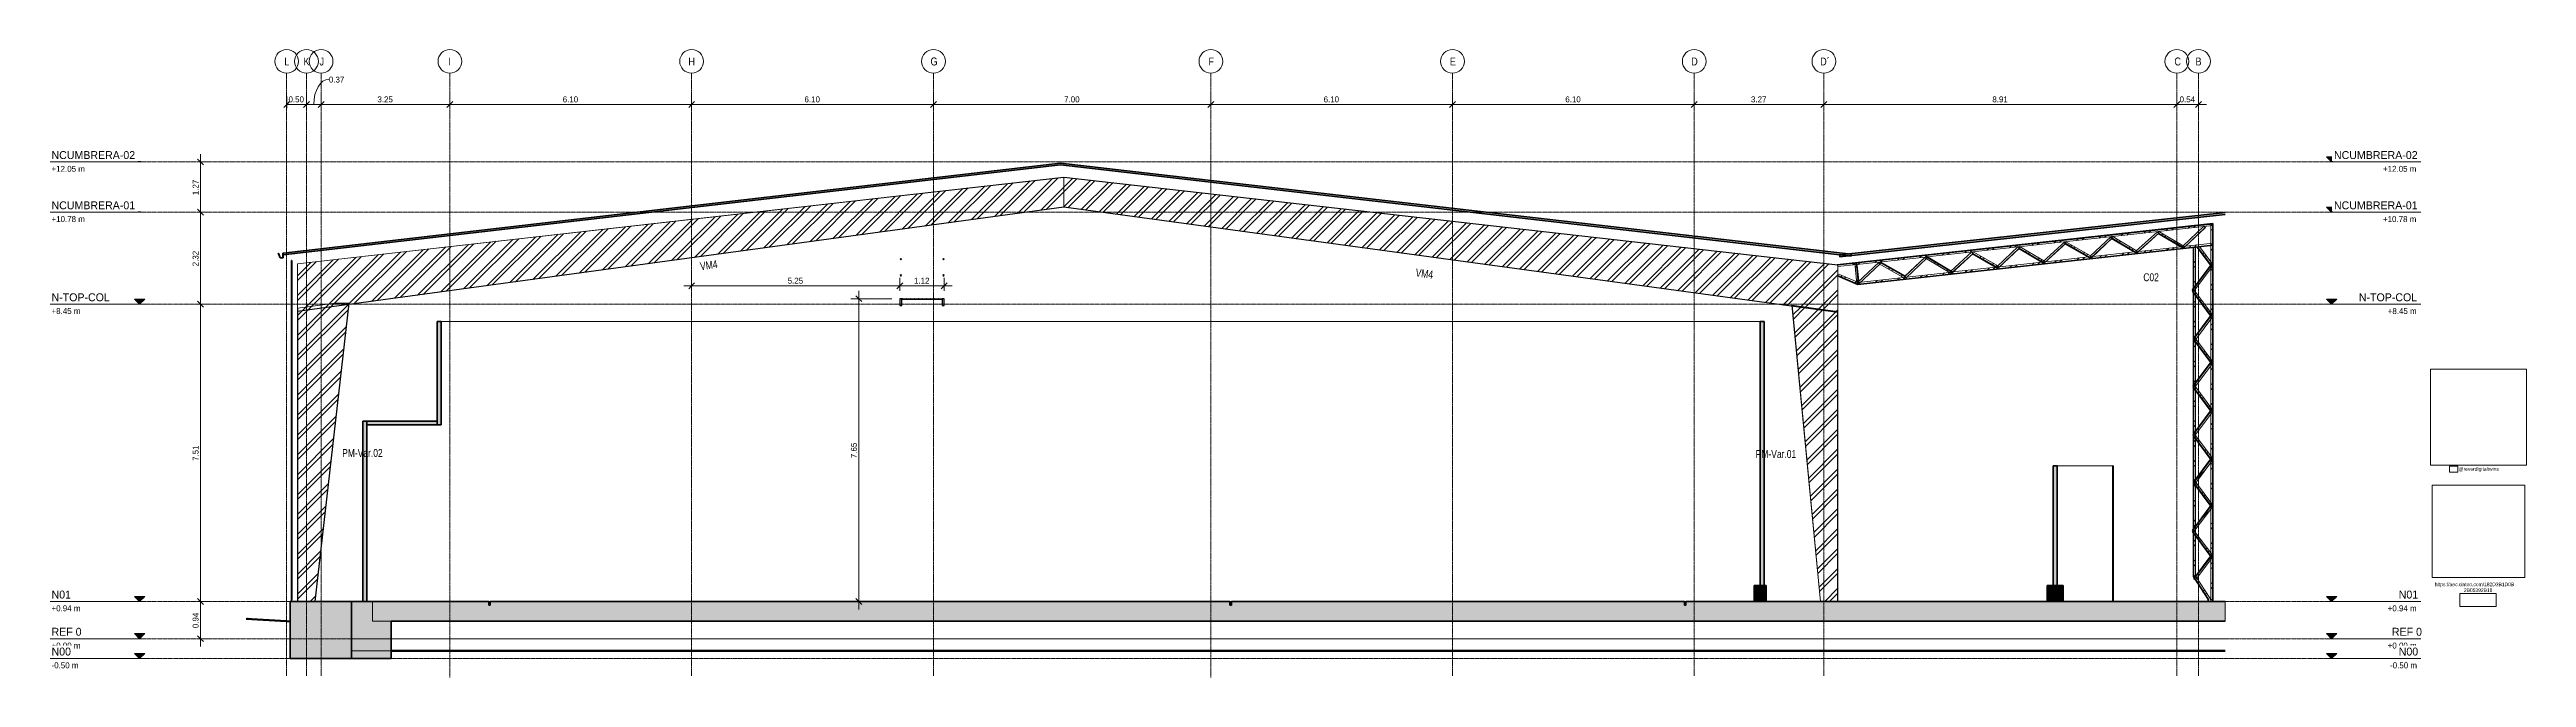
# Model space of a CAD drawing. Header units: centimetres. Extents: x -7221 to 15977, y -285 to 1507.
# Drawn here: x 9117 to 15367, y -98 to 1489 of the extents above; entities that cross this region are included whole.
import ezdxf

# ---------------------------------------------------------------- set-up
doc = ezdxf.new("R2010")
doc.units = ezdxf.units.CM
for name, pattern in [('Centre', [3.175, 0.635, -0.475, 1.59, -0.475]), ('Dash', [0.635, 0.3175, -0.3175]), ('Grid Line', [2.2225, 1.27, -0.3175, 0.3175, -0.3175])]:
    doc.linetypes.add(name, pattern=pattern)
for name, color, linetype, lineweight in [('A-ANNO-DIMS', 7, 'Continuous', 9), ('A-ANNO-DIMS-100', 7, 'Continuous', 9), ('A-CLNG', 7, 'Continuous', 9), ('A-FLOR', 7, 'Continuous', 9), ('A-FLOR-HRAL', 7, 'Continuous', 9), ('A-FLOR-LEVL', 7, 'Continuous', 9), ('A-FLOR-PATT', 7, 'Continuous', 35), ('A-GENM', 7, 'Continuous', 9), ('A-ROOF', 7, 'Continuous', 9), ('A-ROOF-MCUT', 7, 'Continuous', 35), ('A-ROOF-PATT', 7, 'Continuous', 35), ('A-WALL', 7, 'Continuous', 9), ('A-WALL-PATT', 7, 'Continuous', 35), ('C-BLDG-PADS', 7, 'Continuous', 9), ('C-TOPO', 7, 'Continuous', 9), ('C-TOPO-MAJR', 7, 'Continuous', 70), ('G-ANNO-REFR', 7, 'Dash', 18), ('G-ANNO-TEXT', 7, 'Continuous', 9), ('I-WALL', 7, 'Continuous', 9), ('S-BEAM', 7, 'Continuous', 9), ('S-BEAM-IDEN', 7, 'Continuous', 18), ('S-COLS', 7, 'Continuous', 9), ('S-COLS-IDEN', 7, 'Continuous', 9), ('S-GRID', 7, 'Continuous', 9), ('S-GRID-IDEN', 7, 'Continuous', 9)]:
    doc.layers.add(name, color=color, linetype=linetype, lineweight=lineweight)
doc.styles.add('Century Gothic', font='GOTHIC.TTF', dxfattribs={"width": 0.8, "height": 20})
doc.styles.add('Century Gothic_1', font='GOTHIC.TTF', dxfattribs={"height": 15})
doc.styles.add('Century Gothic_2', font='GOTHIC.TTF', dxfattribs={"height": 20})
doc.styles.add('Century Gothic_3', font='GOTHIC.TTF', dxfattribs={"height": 9})
doc.styles.add('Saira Condensed', font='SairaCondensed-Regular.ttf', dxfattribs={"height": 20})
doc.dimstyles.new('FCA_N_Cotas_E100', dxfattribs={"dimscale": 30.48, "dimtxt": 15.662524, "dimasz": 0.492126, "dimexe": 0.656168, "dimexo": 0.656168, "dimgap": 0.032808, "dimtad": 1, "dimlfac": 0.01, "dimrnd": 0.01, "dimzin": 0, "dimdsep": 46, "dimtxsty": 'Century Gothic_1', "dimblk1": 'OBLIQUE', "dimblk2": 'OBLIQUE', "dimsah": 1, "dimcen": 0.09, "dimdle": 0.656168, "dimadec": 3, "dimazin": 2, "dimtfac": 1, "dimtdec": 4, "dimtix": 1, "dimtmove": 0, "dimatfit": 3, "dimfxl": 1, "dimtvp": 1, "dimtolj": 1, "dimtzin": 0, "dimarcsym": 2})
doc.dimstyles.new('FCA_N_Cotas_E100_1', dxfattribs={"dimscale": 30.48, "dimtxt": 15.662524, "dimasz": 0.492126, "dimexe": 0.656168, "dimexo": 0.656168, "dimgap": 0.032808, "dimtad": 1, "dimlfac": 0.01, "dimrnd": 0.01, "dimzin": 0, "dimdsep": 46, "dimtxsty": 'Century Gothic_1', "dimblk1": 'OBLIQUE', "dimblk2": 'OBLIQUE', "dimsah": 1, "dimcen": 0.09, "dimdle": 0.656168, "dimadec": 3, "dimazin": 2, "dimtfac": 1, "dimtdec": 4, "dimtix": 1, "dimtmove": 1, "dimatfit": 3, "dimfxl": 1, "dimtvp": 1, "dimtolj": 1, "dimtzin": 0, "dimarcsym": 2})
picture_1 = doc.add_image_def('image1.jpg', size_in_pixel=(275, 100))
picture_2 = doc.add_image_def('image2.png', size_in_pixel=(160, 160))
picture_3 = doc.add_image_def('image3.jpeg', size_in_pixel=(2000, 2000))
picture_4 = doc.add_image_def('image4.jpg', size_in_pixel=(434, 317))
pattern_1 = [(45, (0, 0), (-25.1447, 25.1447), []), (45, (0, 38.1), (-25.1447, 25.1447), [])]
pattern_2 = [(45, (15816.034, 0), (-25.14472, 25.14472), []), (45, (15816.034, 38.1), (-25.14472, 25.14472), [])]

msp = doc.modelspace()

# ---------------------------------------------------------------- texts
at = {"layer": 'G-ANNO-TEXT', "char_height": 9, "attachment_point": 1, "style": 'Century Gothic_3'}
for s, insert, width in [('@reverdigitaltwins', (15196.057, 433.164), 128.67084), ('2B05392B18', (15209.474, 127.117), 84.17719)]:
    msp.add_mtext(s, dxfattribs=dict(at, insert=insert, width=width))
at = {"layer": 'S-BEAM-IDEN', "lineweight": 9, "char_height": 20, "width": 60.2869, "attachment_point": 1, "style": 'Century Gothic'}
for insert, rotation in [((10757.446, 950.701), 7.7626213), ((12566.045, 935.253), 352.2373787)]:
    msp.add_mtext('VM4', dxfattribs=dict(at, insert=insert, rotation=rotation))
at = {"layer": 'S-BEAM-IDEN', "lineweight": 9, "insert": (14400.523, 923.215), "char_height": 20, "width": 53.23205, "attachment_point": 1, "style": 'Century Gothic'}
msp.add_mtext('C02', dxfattribs=at)
at = {"layer": 'S-COLS-IDEN', "char_height": 20, "width": 134.6835, "attachment_point": 1, "style": 'Century Gothic'}
for s, insert in [('PM-Var.02', (9855.635, 479.219)), ('PM-Var.01', (13422.398, 476.542))]:
    msp.add_mtext(s, dxfattribs=dict(at, insert=insert))
at = {"layer": 'S-GRID-IDEN', "color": 253, "true_color": 0xaaaaaa, "char_height": 20, "attachment_point": 1, "style": 'Saira Condensed'}
for s, insert, width in [('L', (9709.666, 1468.463), 13.62869), ('K', (9758.016, 1468.463), 17.63712), ('J', (9798.521, 1468.463), 8.81856), ('I', (10123.871, 1468.463), 8.01687), ('H', (10729.271, 1468.463), 19.2405), ('G', (11340.202, 1468.463), 17.63712), ('F', (12041.502, 1468.463), 14.43037), ('E', (12650.798, 1468.463), 15.23206), ('D', (13259.798, 1468.463), 17.63712), ('D´', (13585.084, 1468.463), 22.44725), ('C', (14478.987, 1468.463), 14.43037), ('B', (14532.143, 1468.463), 17.63712)]:
    msp.add_mtext(s, dxfattribs=dict(at, insert=insert, width=width))

# ---------------------------------------------------------------- blocks, each defined once
blk = doc.blocks.new('PQ_RVR_ARQ-01_ZZ_ZZ_MO_T_A_rvt-4-Elevación Eje 13')
at = {"layer": 'A-FLOR-PATT', "lineweight": 9, "true_color": 0xeaeaea}
blk.add_hatch(color=254, dxfattribs=at).paths.add_polyline_path([(-5898.5, 540), (-5720.3, 540), (-5720.3, 550), (-5898.5, 550)])
at = {"layer": 'A-ROOF-PATT', "lineweight": 9, "true_color": 0xeaeaea}
for points in [[(-2152.9, 966.1), (-2152.9, 971.2), (-4147.4, 1201.9), (-6109.6, 974.5), (-6109.6, 969.5), (-4147.4, 1196.9), (-2186.2, 970)], [(-2181.6, 964.6), (-1209.2, 1072), (-1209.2, 1077), (-2181.6, 969.6)]]:
    blk.add_hatch(color=254, dxfattribs=at).paths.add_polyline_path(points)
at = {"layer": 'A-WALL-PATT', "lineweight": 9, "true_color": 0xeaeaea}
for points in [[(-6087.7, 99), (-6087.7, 955.5), (-6088.2, 955.5), (-6088.2, 99)], [(-5720.3, 540.1), (-5710.3, 540.1), (-5710.3, 801.5), (-5720.3, 801.5), (-5720.3, 577.2)], [(-2382.3, 134), (-2372.3, 134), (-2372.3, 801.5), (-2382.3, 801.5), (-2382.3, 577.2)], [(-5908.4, 94), (-5898.4, 94), (-5898.4, 549.9), (-5908.4, 549.9), (-5908.4, 106.7)], [(-1642.8, 134), (-1632.8, 134), (-1632.8, 436.7), (-1642.8, 436.7)], [(-1492.2, 94), (-1491.7, 94), (-1491.7, 436.5), (-1492.2, 436.5)], [(-2397.3, 94), (-2367.3, 94), (-2367.3, 134), (-2397.3, 134)], [(-1657.8, 94), (-1617.8, 94), (-1617.8, 134), (-1657.8, 134)], [(-6089.5, 94), (-6087, 94), (-6087, 99), (-6089.5, 99)]]:
    blk.add_hatch(color=254, dxfattribs=at).paths.add_polyline_path(points)
at = {"layer": 'A-WALL-PATT', "lineweight": 9, "true_color": 0xe5e5e5}
h = blk.add_hatch(dxfattribs=at)
h.set_pattern_fill('FP_17', color=254, style=0, pattern_type=2)
h.set_pattern_definition([(90, (-5720.139, 0), (-0.15954, 1e-17), [])])
edge = h.paths.add_edge_path()
edge.add_line((-5720.5, 550), (-5720.3, 550))
edge.add_line((-5720.3, 550), (-5720.3, 801.5))
edge.add_line((-5720.3, 801.5), (-5720.5, 801.5))
h = blk.add_hatch(dxfattribs=at)
h.set_pattern_fill('FP_16', color=254, style=0, pattern_type=2)
h.set_pattern_definition([(90, (-2382.222, 0), (-0.11088, 7e-18), [])])
edge = h.paths.add_edge_path()
edge.add_line((-2382.4, 134), (-2382.3, 134))
edge.add_line((-2382.3, 134), (-2382.4, 151.7))
at = {"layer": 'A-CLNG', "color": 254, "lineweight": 18, "true_color": 0xe5e5e5}
for p, q in [((-2382.5, 801.5), (-5710.3, 801.5)), ((-2382.5, 801.5), (-2382.6, 801.5)), ((-1492.2, 436.5), (-1632.8, 436.5))]:
    blk.add_line(p, q, dxfattribs=at)
at = {"layer": 'A-FLOR', "color": 254, "lineweight": 35, "true_color": 0xcccccc}
for p, q in [((-5720.3, 550), (-5898.5, 550)), ((-5898.5, 550), (-5898.5, 540)), ((-5898.5, 540), (-5720.3, 540)), ((-5720.3, 540), (-5720.3, 550)), ((-5590.7, 94), (-5936.9, 94)), ((-5936.9, 94), (-5936.9, 44)), ((-5590.7, 85.1), (-5590.7, 94)), ((-5586.7, 85.1), (-5590.7, 85.1)), ((-3720.7, 94), (-5586.7, 94)), ((-5586.7, 94), (-5586.7, 85.1)), ((-3720.7, 85.1), (-3720.7, 94)), ((-3716.7, 85.1), (-3720.7, 85.1)), ((-2573.5, 94), (-3716.7, 94)), ((-3716.7, 94), (-3716.7, 85.1)), ((-2573.5, 85.1), (-2573.5, 94)), ((-2569.5, 85.1), (-2573.5, 85.1)), ((-1209.2, 94), (-2569.5, 94)), ((-2569.5, 94), (-2569.5, 85.1)), ((-5836.9, 44), (-1209.2, 44))]:
    blk.add_line(p, q, dxfattribs=at)
at = {"layer": 'A-FLOR', "color": 254, "true_color": 0xe5e5e5}
blk.add_line((-5898.5, 550), (-5898.5, 550), dxfattribs=at)
at = {"layer": 'A-ROOF', "color": 254, "lineweight": 35, "true_color": 0xcccccc}
for p, q in [((-4147.4, 1201.9), (-6109.6, 974.5)), ((-6109.6, 969.5), (-4147.4, 1196.9)), ((-2152.9, 971.2), (-4147.4, 1201.9)), ((-4147.4, 1196.9), (-2152.9, 966.1)), ((-1209.2, 1077), (-2181.6, 969.6)), ((-2181.6, 964.6), (-1209.2, 1072)), ((-6109.6, 974.5), (-6109.6, 969.5)), ((-2181.6, 969.6), (-2181.6, 964.6)), ((-2152.9, 966.1), (-2152.9, 971.2))]:
    blk.add_line(p, q, dxfattribs=at)
at = {"layer": 'A-ROOF-MCUT', "color": 254, "true_color": 0xcccccc}
for p, q in [((-6120.9, 973.3), (-6122.1, 973.3)), ((-6122.1, 973.3), (-6122.1, 972)), ((-6122.1, 972), (-6120.9, 972)), ((-6121.8, 972.3), (-6121.8, 972.9)), ((-6121.8, 972.9), (-6120.9, 972.9)), ((-6120.6, 972.3), (-6121.8, 972.3)), ((-6120.9, 972.9), (-6120.9, 973.3)), ((-6120.9, 972), (-6117, 962)), ((-6116.8, 962.4), (-6120.6, 972.3)), ((-6117, 962), (-6109.6, 962)), ((-6109.9, 962.4), (-6116.8, 962.4)), ((-6109.6, 974.5), (-6109.9, 974.5)), ((-6109.9, 974.5), (-6109.9, 962.4)), ((-6109.6, 962), (-6109.6, 974.5))]:
    blk.add_line(p, q, dxfattribs=at)
at = {"layer": 'A-WALL', "color": 254, "lineweight": 35, "true_color": 0xcccccc}
for p, q in [((-6087.7, 955.5), (-6088.2, 955.5)), ((-6088.2, 955.5), (-6088.2, 99)), ((-6087.7, 99), (-6087.7, 955.5)), ((-1492.2, 436.5), (-1492.2, 94)), ((-1491.7, 436.5), (-1492.2, 436.5)), ((-1491.7, 94), (-1491.7, 436.5)), ((-2367.3, 134), (-2397.3, 134)), ((-2397.3, 134), (-2397.3, 94)), ((-2367.3, 94), (-2367.3, 134)), ((-1657.8, 134), (-1657.8, 94)), ((-1617.8, 134), (-1657.8, 134)), ((-1617.8, 94), (-1617.8, 134)), ((-5936.9, 94), (-6091.2, 94)), ((-6091.2, 94), (-6091.2, -50)), ((-6088.2, 99), (-6087.7, 99)), ((-5936.9, -50), (-5936.9, 94)), ((-2397.3, 94), (-2367.3, 94)), ((-1657.8, 94), (-1617.8, 94)), ((-1492.2, 94), (-1491.7, 94)), ((-5936.9, 44), (-5936.9, -50)), ((-5836.9, -50), (-5836.9, 44)), ((-6091.2, -50), (-5936.9, -50)), ((-5936.9, -50), (-5836.9, -50))]:
    blk.add_line(p, q, dxfattribs=at)
at = {"layer": 'A-WALL', "color": 254, "true_color": 0xcccccc}
for p, q in [((-6087, 99), (-6089.5, 99)), ((-6089.5, 99), (-6089.5, 94)), ((-6089.5, 94), (-6087, 94)), ((-6087, 94), (-6087, 99))]:
    blk.add_line(p, q, dxfattribs=at)
at = {"layer": 'C-BLDG-PADS', "color": 254, "lineweight": 18, "true_color": 0xdadada}
for p, q in [((-1209.2, 0), (-5936.9, 0)), ((-5936.9, 0), (-5936.9, -30.5)), ((-5936.9, -30.5), (-1209.2, -30.5))]:
    blk.add_line(p, q, dxfattribs=at)
at = {"layer": 'C-TOPO', "color": 254, "lineweight": 70, "true_color": 0xdadada}
for p, q in [((-6101.4, 44.2), (-6202.6, 50.2)), ((-6091.2, 43.4), (-6101.4, 44.2)), ((-4019, -30.5), (-5836.9, -30.5)), ((-1271.3, -30.5), (-4019, -30.5)), ((-1209.2, -30.5), (-1271.3, -30.5))]:
    blk.add_line(p, q, dxfattribs=at)
at = {"layer": 'C-TOPO', "color": 254, "true_color": 0xdadada}
for p, q in [((-6202.6, 50.2), (-6101.4, 44.2)), ((-6101.4, 44.2), (-6091.2, 43.4)), ((-4019, -30.5), (-5836.9, -30.5)), ((-4019, -30.5), (-1271.3, -30.5)), ((-1271.3, -30.5), (-1209.2, -30.5))]:
    blk.add_line(p, q, dxfattribs=at)
at = {"layer": 'C-TOPO-MAJR', "color": 254, "true_color": 0xdadada}
blk.add_line((-6199.3, 50), (-6197.2, 50), dxfattribs=at)
at = {"layer": 'I-WALL', "color": 254, "true_color": 0xcccccc}
for p, q in [((-5720.3, 801.5), (-5720.5, 801.5)), ((-2382.3, 801.5), (-2382.4, 801.5))]:
    blk.add_line(p, q, dxfattribs=at)
at = {"layer": 'I-WALL', "color": 254, "lineweight": 35, "true_color": 0xcccccc}
for p, q in [((-5710.3, 801.5), (-5720.3, 801.5)), ((-5720.3, 801.5), (-5720.3, 540.1)), ((-5710.3, 540.1), (-5710.3, 801.5)), ((-2372.3, 801.5), (-2382.3, 801.5)), ((-2382.3, 801.5), (-2382.3, 134)), ((-2372.3, 134), (-2372.3, 801.5)), ((-5898.4, 549.9), (-5908.4, 549.9)), ((-5908.4, 549.9), (-5908.4, 94)), ((-5898.4, 94), (-5898.4, 549.9)), ((-5720.3, 540.1), (-5710.3, 540.1)), ((-1642.8, 436.7), (-1642.8, 134)), ((-1632.8, 436.7), (-1642.8, 436.7)), ((-1632.8, 134), (-1632.8, 436.7)), ((-2382.3, 134), (-2372.3, 134)), ((-1642.8, 134), (-1632.8, 134)), ((-5908.4, 94), (-5898.4, 94))]:
    blk.add_line(p, q, dxfattribs=at)
blk = doc.blocks.new('RVR_CERCHA_C02 - RVR_CERCHA_C02-1681646-Elevación Eje 13')
at = {"layer": 'S-BEAM', "true_color": 0xc0c0c0}
h = blk.add_hatch(dxfattribs=at)
h.set_pattern_fill('FP_9', color=9, style=0, pattern_type=2)
h.set_pattern_definition(pattern_1)
h.paths.add_polyline_path([(-2186.7, 944.8), (-1239.9, 1048.5), (-1240, 1048.8), (-2188.1, 944.9)])
h = blk.add_hatch(dxfattribs=at)
h.set_pattern_fill('FP_2', color=9, style=0, pattern_type=2)
h.set_pattern_definition(pattern_1)
h.paths.add_polyline_path([(-2186.2, 940.1), (-2138.7, 945.3), (-2139.2, 950), (-2186.2, 944.7), (-2186.2, 942.7)])
h.paths.add_polyline_path([(-2138.4, 945.3), (-1966.1, 964.2), (-1965.2, 965), (-1965, 964.8), (-1965.7, 964.2), (-1961.7, 964.7), (-1962.4, 965.1), (-1962.2, 965.4), (-1961.2, 964.7), (-1240, 1043.8), (-1240, 1048.5), (-2138.9, 950)])
h.paths.add_polyline_path([(-1239.7, 1043.8), (-1239.4, 1043.8), (-1239.7, 1046.3)])
h = blk.add_hatch(dxfattribs=at)
h.set_pattern_fill('FP_2', color=9, style=0, pattern_type=2)
h.set_pattern_definition(pattern_1)
h.paths.add_polyline_path([(-1665, 949.8), (-1612.1, 998), (-1613.4, 998.7), (-1613.2, 999), (-1611.8, 998.2), (-1610.6, 999.3), (-1613.8, 1002.7), (-1668.2, 953.3), (-1667.6, 952.7)])
h = blk.add_hatch(dxfattribs=at)
h.set_pattern_fill('FP_2', color=9, style=0, pattern_type=2)
h.set_pattern_definition(pattern_1)
h.paths.add_polyline_path([(-1549.4, 962.5), (-1547.1, 966.6), (-1610.9, 1003.1), (-1613.2, 999), (-1611.8, 998.2), (-1610.6, 999.3), (-1610.5, 999), (-1611.6, 998), (-1605.8, 994.7)])
h = blk.add_hatch(dxfattribs=at)
h.set_pattern_fill('FP_7', color=9, style=0, pattern_type=2)
h.set_pattern_definition(pattern_1)
h.paths.add_polyline_path([(-1546.8, 962.8), (-1495, 1011.6), (-1496.4, 1012.4), (-1496.2, 1012.7), (-1494.8, 1011.8), (-1493.6, 1012.9), (-1496.8, 1016.4), (-1550, 966.2), (-1549.4, 965.6)])
h = blk.add_hatch(dxfattribs=at)
h.set_pattern_fill('FP_9', color=9, style=0, pattern_type=2)
h.set_pattern_definition(pattern_1)
h.paths.add_polyline_path([(-1433.6, 975), (-1433.4, 975.2), (-1496.2, 1012.7), (-1496.4, 1012.4)])
h = blk.add_hatch(dxfattribs=at)
h.set_pattern_fill('FP_7', color=9, style=0, pattern_type=2)
h.set_pattern_definition(pattern_1)
h.paths.add_polyline_path([(-1433.4, 975.2), (-1431, 979.2), (-1493.8, 1016.7), (-1496.2, 1012.7), (-1494.8, 1011.8), (-1493.6, 1012.9), (-1493.5, 1012.7), (-1494.5, 1011.6), (-1466.2, 994.7)])
h = blk.add_hatch(dxfattribs=at)
h.set_pattern_fill('FP_2', color=9, style=0, pattern_type=2)
h.set_pattern_definition(pattern_1)
h.paths.add_polyline_path([(-1430.8, 975.5), (-1377.9, 1023.6), (-1379.2, 1024.4), (-1379, 1024.6), (-1377.6, 1023.8), (-1376.4, 1024.9), (-1379.6, 1028.4), (-1434, 979), (-1433.4, 978.3)])
h = blk.add_hatch(dxfattribs=at)
h.set_pattern_fill('FP_9', color=9, style=0, pattern_type=2)
h.set_pattern_definition(pattern_1)
h.paths.add_polyline_path([(-1430.6, 975.3), (-1376.2, 1024.7), (-1376.4, 1024.9), (-1430.8, 975.5)])
h = blk.add_hatch(dxfattribs=at)
h.set_pattern_fill('FP_9', color=9, style=0, pattern_type=2)
h.set_pattern_definition(pattern_1)
h.paths.add_polyline_path([(-1315.4, 987.9), (-1315.2, 988.1), (-1379, 1024.6), (-1379.2, 1024.4)])
h = blk.add_hatch(dxfattribs=at)
h.set_pattern_fill('FP_7', color=9, style=0, pattern_type=2)
h.set_pattern_definition(pattern_1)
h.paths.add_polyline_path([(-1315.2, 988.1), (-1312.9, 992.2), (-1376.7, 1028.7), (-1379, 1024.6), (-1377.6, 1023.8), (-1376.4, 1024.9), (-1376.3, 1024.6), (-1377.4, 1023.7), (-1326.7, 994.7)])
h = blk.add_hatch(dxfattribs=at)
h.set_pattern_fill('FP_7', color=9, style=0, pattern_type=2)
h.set_pattern_definition(pattern_1)
h.paths.add_polyline_path([(-1312.6, 988.5), (-1259.4, 1038.6), (-1262.6, 1042), (-1315.8, 991.9), (-1315.2, 991.2)])
h = blk.add_hatch(dxfattribs=at)
h.set_pattern_fill('FP_8', color=9, style=0, pattern_type=2)
h.set_pattern_definition(pattern_1)
h.paths.add_polyline_path([(-1240, 94.5), (-1240, 994.4), (-1244.7, 993.9), (-1244.7, 943.9), (-1243.9, 945), (-1243.7, 944.8), (-1244.6, 943.5), (-1243.7, 942.1), (-1243.9, 942), (-1244.7, 943), (-1244.7, 816.3), (-1243.9, 817.3), (-1243.7, 817.2), (-1244.6, 815.8), (-1243.7, 814.5), (-1243.9, 814.3), (-1244.7, 815.4), (-1244.7, 698.6), (-1243.9, 699.6), (-1243.7, 699.5), (-1244.6, 698.1), (-1243.7, 696.8), (-1243.9, 696.6), (-1244.7, 697.7), (-1244.7, 576.3), (-1243.9, 577.4), (-1243.7, 577.2), (-1244.6, 575.9), (-1243.7, 574.6), (-1243.9, 574.4), (-1244.7, 575.4), (-1244.7, 454.1), (-1243.9, 455.1), (-1243.7, 454.9), (-1244.6, 453.6), (-1243.7, 452.3), (-1243.9, 452.1), (-1244.7, 453.2), (-1244.7, 336.3), (-1243.9, 337.4), (-1243.7, 337.2), (-1244.6, 335.9), (-1243.7, 334.6), (-1243.9, 334.4), (-1244.7, 335.5), (-1244.7, 208.7), (-1243.9, 209.8), (-1243.7, 209.6), (-1244.6, 208.3), (-1243.7, 207), (-1243.9, 206.8), (-1244.7, 207.8), (-1244.7, 94.5), (-1243.7, 94.5)])
h.paths.add_polyline_path([(-1244.7, 994.2), (-1240, 994.7), (-1240, 1048.5), (-1244.7, 1048), (-1244.7, 994.7)])
h.paths.add_polyline_path([(-1244.7, 1048.3), (-1240, 1048.8), (-1244.7, 1048.8)])
h = blk.add_hatch(dxfattribs=at)
h.set_pattern_fill('FP_9', color=9, style=0, pattern_type=2)
h.set_pattern_definition(pattern_1)
h.paths.add_polyline_path([(-1240, 94.5), (-1239.7, 94.5), (-1239.7, 1048.8), (-1240, 1048.8), (-1240, 577.2)])
h = blk.add_hatch(dxfattribs=at)
h.set_pattern_fill('FP_7', color=9, style=0, pattern_type=2)
h.set_pattern_definition(pattern_1)
h.paths.add_polyline_path([(-2138.6, 896.9), (-2133.9, 897.4), (-2134.4, 901.8), (-2137.6, 898.8), (-2137.8, 899), (-2134.4, 902.2), (-2139.2, 950), (-2143.8, 949.5), (-2138.7, 897.4)])
h = blk.add_hatch(dxfattribs=at)
h.set_pattern_fill('FP_9', color=9, style=0, pattern_type=2)
h.set_pattern_definition(pattern_1)
h.paths.add_polyline_path([(-2133.9, 897.4), (-2133.6, 897.4), (-2138.9, 950.3), (-2139.2, 950.2)])
h = blk.add_hatch(dxfattribs=at)
h.set_pattern_fill('FP_2', color=9, style=0, pattern_type=2)
h.set_pattern_definition(pattern_1)
h.paths.add_polyline_path([(-2135.9, 895.2), (-1240, 994.7), (-1240, 999.4), (-1308.6, 991.8), (-1312.4, 988.2), (-1312.6, 988.5), (-1309.1, 991.7), (-1319.5, 990.6), (-1315.2, 988.1), (-1315.4, 987.9), (-1320, 990.5), (-1426.9, 978.7), (-1430.6, 975.3), (-1430.8, 975.5), (-1427.4, 978.6), (-1437.3, 977.5), (-1433.4, 975.2), (-1433.6, 975), (-1437.8, 977.4), (-1543.2, 965.7), (-1546.6, 962.6), (-1546.8, 962.8), (-1543.7, 965.7), (-1553.2, 964.6), (-1549.4, 962.5), (-1549.6, 962.2), (-1553.7, 964.6), (-1661.5, 952.6), (-1664.8, 949.6), (-1665, 949.8), (-1662, 952.6), (-1671, 951.6), (-1667.6, 949.6), (-1667.8, 949.3), (-1671.5, 951.5), (-1777.9, 939.7), (-1780.8, 936.9), (-1781, 937.1), (-1778.4, 939.6), (-1786.9, 938.7), (-1783.6, 936.8), (-1783.8, 936.6), (-1787.4, 938.6), (-1896.1, 926.6), (-1896.5, 926.2), (-1895.4, 925.5), (-1895.6, 925.3), (-1896.8, 926), (-1899, 923.9), (-1899.2, 924.2), (-1897.1, 926.1), (-1897.5, 926.4), (-2133.9, 900.2), (-2133.6, 897.4), (-2133.9, 897.4), (-2134.2, 900.1), (-2136.4, 899.9), (-2136.6, 899.7), (-2136.1, 895.3)])
h.paths.add_polyline_path([(-1896.8, 926.4), (-1896.7, 926.5), (-1897, 926.5)])
h.paths.add_polyline_path([(-1239.7, 994.7), (-1239.4, 994.7), (-1239.7, 996.9), (-1239.7, 994.7)])
h = blk.add_hatch(dxfattribs=at)
h.set_pattern_fill('FP_9', color=9, style=0, pattern_type=2)
h.set_pattern_definition(pattern_1)
h.paths.add_polyline_path([(-2136.1, 894.9), (-1239.4, 994.4), (-1239.4, 994.7), (-2136.1, 895.2)])
h = blk.add_hatch(dxfattribs=at)
h.set_pattern_fill('FP_2', color=9, style=0, pattern_type=2)
h.set_pattern_definition(pattern_1)
h.paths.add_polyline_path([(-2018, 910.9), (-2015.6, 915), (-2017.1, 915.8), (-2018.2, 914.7), (-2018.4, 914.9), (-2017.3, 915.9), (-2079.4, 951.5), (-2081.8, 947.4), (-2018.4, 911.2)])
h = blk.add_hatch(dxfattribs=at)
h.set_pattern_fill('FP_9', color=9, style=0, pattern_type=2)
h.set_pattern_definition(pattern_1)
h.paths.add_polyline_path([(-2015.6, 915), (-2015.5, 915.2), (-2079.3, 951.7), (-2079.4, 951.5)])
h = blk.add_hatch(dxfattribs=at)
h.set_pattern_fill('FP_10', color=9, style=0, pattern_type=2)
h.set_pattern_definition(pattern_1)
h.paths.add_polyline_path([(-1898, 921.2), (-1897.9, 921.3), (-1898.1, 921.3)])
h.paths.add_polyline_path([(-1898.5, 921.6), (-1897.7, 921.7), (-1895.6, 925.3), (-1896.8, 926), (-1899, 923.9), (-1899.2, 924.2), (-1897.1, 926.1), (-1962.4, 965.1), (-1964.8, 961.1), (-1899.2, 922)])
h = blk.add_hatch(dxfattribs=at)
h.set_pattern_fill('FP_9', color=9, style=0, pattern_type=2)
h.set_pattern_definition(pattern_1)
h.paths.add_polyline_path([(-1895.6, 925.3), (-1895.4, 925.5), (-1962.2, 965.4), (-1962.4, 965.1)])
h = blk.add_hatch(dxfattribs=at)
h.set_pattern_fill('FP_9', color=9, style=0, pattern_type=2)
h.set_pattern_definition(pattern_1)
h.paths.add_polyline_path([(-1783.8, 936.6), (-1783.6, 936.8), (-1847.4, 973.3), (-1847.6, 973.1), (-1833.4, 964.9)])
h = blk.add_hatch(dxfattribs=at)
h.set_pattern_fill('FP_7', color=9, style=0, pattern_type=2)
h.set_pattern_definition(pattern_1)
h.paths.add_polyline_path([(-1783.6, 936.8), (-1781.3, 940.9), (-1845.1, 977.4), (-1847.4, 973.3), (-1846, 972.5), (-1844.9, 973.6), (-1844.7, 973.3), (-1845.8, 972.4), (-1793.9, 942.7)])
h = blk.add_hatch(dxfattribs=at)
h.set_pattern_fill('FP_7', color=9, style=0, pattern_type=2)
h.set_pattern_definition(pattern_1)
h.paths.add_polyline_path([(-1781, 937.1), (-1729.2, 985.9), (-1730.6, 986.7), (-1730.4, 987), (-1729, 986.1), (-1727.8, 987.3), (-1731, 990.7), (-1784.2, 940.5), (-1783.6, 939.9)])
h = blk.add_hatch(dxfattribs=at)
h.set_pattern_fill('FP_9', color=9, style=0, pattern_type=2)
h.set_pattern_definition(pattern_1)
h.paths.add_polyline_path([(-1780.8, 936.9), (-1727.6, 987.1), (-1727.8, 987.3), (-1781, 937.1)])
h = blk.add_hatch(dxfattribs=at)
h.set_pattern_fill('FP_9', color=9, style=0, pattern_type=2)
h.set_pattern_definition(pattern_1)
h.paths.add_polyline_path([(-1667.8, 949.3), (-1667.6, 949.6), (-1730.4, 987), (-1730.6, 986.7)])
h = blk.add_hatch(dxfattribs=at)
h.set_pattern_fill('FP_7', color=9, style=0, pattern_type=2)
h.set_pattern_definition(pattern_1)
h.paths.add_polyline_path([(-1667.6, 949.6), (-1665.2, 953.6), (-1728, 991), (-1730.4, 987), (-1729, 986.1), (-1727.8, 987.3), (-1727.7, 987), (-1728.8, 986), (-1727.6, 985.3)])
h = blk.add_hatch(dxfattribs=at)
h.set_pattern_fill('FP_9', color=9, style=0, pattern_type=2)
h.set_pattern_definition(pattern_1)
h.paths.add_polyline_path([(-1549.6, 962.2), (-1549.4, 962.5), (-1613.2, 999), (-1613.4, 998.7)])
h = blk.add_hatch(dxfattribs=at)
h.set_pattern_fill('FP_9', color=9, style=0, pattern_type=2)
h.set_pattern_definition(pattern_1)
h.paths.add_polyline_path([(-1288.8, 156.3), (-1288.8, 988.9), (-1289.1, 988.9), (-1289.1, 156.3)])
h = blk.add_hatch(dxfattribs=at)
h.set_pattern_fill('FP_2', color=9, style=0, pattern_type=2)
h.set_pattern_definition(pattern_1)
h.paths.add_polyline_path([(-1288.5, 156.3), (-1284.1, 156.3), (-1284.1, 260.6), (-1288.8, 266.9), (-1288.8, 156.8)])
h.paths.add_polyline_path([(-1284.1, 261.1), (-1284.1, 283.1), (-1288.8, 276.8), (-1288.8, 267.4)])
h.paths.add_polyline_path([(-1288.8, 277.3), (-1284.1, 283.6), (-1284.1, 388.2), (-1287.9, 393.3), (-1287.7, 393.4), (-1284.1, 388.7), (-1284.1, 400.8), (-1287.7, 396.1), (-1287.9, 396.3), (-1284.1, 401.3), (-1284.1, 505.9), (-1288.8, 512.2), (-1288.8, 337.4)])
h.paths.add_polyline_path([(-1284.1, 506.4), (-1284.1, 523.1), (-1288.8, 516.8), (-1288.8, 512.7)])
h.paths.add_polyline_path([(-1288.8, 517.3), (-1284.1, 523.6), (-1284.1, 628.2), (-1288.8, 634.4), (-1288.8, 574.4)])
h.paths.add_polyline_path([(-1284.1, 628.7), (-1284.1, 645.3), (-1288.8, 639.1), (-1288.8, 634.9)])
h.paths.add_polyline_path([(-1288.8, 639.6), (-1284.1, 645.8), (-1284.1, 750.4), (-1287.9, 755.5), (-1287.7, 755.7), (-1284.1, 750.9), (-1284.1, 763.1), (-1287.7, 758.3), (-1287.9, 758.5), (-1284.1, 763.6), (-1284.1, 868.1), (-1288.8, 874.4), (-1288.8, 699.6)])
h.paths.add_polyline_path([(-1284.1, 868.6), (-1284.1, 890.7), (-1288.8, 884.4), (-1288.8, 874.9)])
h.paths.add_polyline_path([(-1288.8, 884.9), (-1284.1, 891.2), (-1284.1, 988.9), (-1288.8, 988.9), (-1288.8, 894.9)])
h = blk.add_hatch(dxfattribs=at)
h.set_pattern_fill('FP_9', color=9, style=0, pattern_type=2)
h.set_pattern_definition(pattern_1)
h.paths.add_polyline_path([(-1243.9, 942), (-1243.7, 942.1), (-1278.7, 989), (-1278.9, 988.8)])
h = blk.add_hatch(dxfattribs=at)
h.set_pattern_fill('FP_7', color=9, style=0, pattern_type=2)
h.set_pattern_definition(pattern_1)
h.paths.add_polyline_path([(-1243.7, 942.1), (-1240, 944.9), (-1240, 945.1), (-1274, 990.6), (-1276.9, 990.3), (-1278.7, 989), (-1244.8, 943.7), (-1243.9, 945), (-1243.7, 944.8), (-1244.6, 943.5), (-1244.1, 942.7)])
h.paths.add_polyline_path([(-1276.5, 990.6), (-1274.2, 990.9), (-1274.9, 991.8)])
h = blk.add_hatch(dxfattribs=at)
h.set_pattern_fill('FP_7', color=9, style=0, pattern_type=2)
h.set_pattern_definition(pattern_1)
h.paths.add_polyline_path([(-2135.9, 895.2), (-2135.5, 895.3), (-2134.1, 898.8), (-2134.2, 899.6), (-2135.9, 900.4), (-2137.6, 898.8), (-2137.8, 899), (-2136.2, 900.5), (-2186.2, 922.2), (-2186.2, 917), (-2136.1, 895.3)])
h.paths.add_polyline_path([(-2133.8, 899.1), (-2133.7, 899.4), (-2133.8, 899.5)])
h = blk.add_hatch(dxfattribs=at)
h.set_pattern_fill('FP_9', color=9, style=0, pattern_type=2)
h.set_pattern_definition(pattern_1)
h.paths.add_polyline_path([(-2135.7, 894.8), (-2135.6, 895.1), (-2186.2, 917), (-2186.2, 916.7)])
h = blk.add_hatch(dxfattribs=at)
h.set_pattern_fill('FP_9', color=9, style=0, pattern_type=2)
h.set_pattern_definition(pattern_1)
h.paths.add_polyline_path([(-1243.9, 814.3), (-1243.7, 814.5), (-1291.4, 878.3), (-1291.6, 878.2)])
h = blk.add_hatch(dxfattribs=at)
h.set_pattern_fill('FP_7', color=9, style=0, pattern_type=2)
h.set_pattern_definition(pattern_1)
h.paths.add_polyline_path([(-1243.7, 814.5), (-1240, 817.3), (-1240, 817.5), (-1287.6, 881.2), (-1288.8, 880.2), (-1288.8, 874.9), (-1244.8, 816.1), (-1243.9, 817.3), (-1243.7, 817.2), (-1244.6, 815.8)])
h.paths.add_polyline_path([(-1289.1, 875.3), (-1289.1, 880), (-1291.4, 878.3)])
h = blk.add_hatch(dxfattribs=at)
h.set_pattern_fill('FP_9', color=9, style=0, pattern_type=2)
h.set_pattern_definition(pattern_1)
h.paths.add_polyline_path([(-1287.7, 758.3), (-1243.7, 817.2), (-1243.9, 817.3), (-1287.9, 758.5)])
h = blk.add_hatch(dxfattribs=at)
h.set_pattern_fill('FP_2', color=9, style=0, pattern_type=2)
h.set_pattern_definition(pattern_1)
h.paths.add_polyline_path([(-1283.9, 755.5), (-1240, 814.2), (-1240, 814.4), (-1243.7, 817.2), (-1244.6, 815.8), (-1243.7, 814.5), (-1243.9, 814.3), (-1244.8, 815.6), (-1287.7, 758.3), (-1284.2, 755.7)])
h = blk.add_hatch(dxfattribs=at)
h.set_pattern_fill('FP_9', color=9, style=0, pattern_type=2)
h.set_pattern_definition(pattern_1)
h.paths.add_polyline_path([(-1243.9, 696.6), (-1243.7, 696.8), (-1287.7, 755.7), (-1287.9, 755.5)])
h = blk.add_hatch(dxfattribs=at)
h.set_pattern_fill('FP_9', color=9, style=0, pattern_type=2)
h.set_pattern_definition(pattern_1)
h.paths.add_polyline_path([(-1243.7, 696.8), (-1240, 699.6), (-1240, 699.8), (-1283.9, 758.5), (-1287.7, 755.7), (-1244.8, 698.4), (-1243.9, 699.6), (-1243.7, 699.5), (-1244.6, 698.1)])
h = blk.add_hatch(dxfattribs=at)
h.set_pattern_fill('FP_9', color=9, style=0, pattern_type=2)
h.set_pattern_definition(pattern_1)
h.paths.add_polyline_path([(-1243.9, 574.4), (-1243.7, 574.6), (-1289.4, 635.7), (-1289.6, 635.5), (-1246, 577.2)])
h = blk.add_hatch(dxfattribs=at)
h.set_pattern_fill('FP_2', color=9, style=0, pattern_type=2)
h.set_pattern_definition(pattern_1)
h.paths.add_polyline_path([(-1243.7, 574.6), (-1240, 577.4), (-1240, 577.5), (-1285.6, 638.5), (-1288.8, 636.1), (-1288.8, 634.9), (-1244.8, 576.1), (-1243.9, 577.4), (-1243.7, 577.2), (-1244.6, 575.9)])
h.paths.add_polyline_path([(-1289.1, 635.3), (-1289.1, 635.9), (-1289.4, 635.7)])
h = blk.add_hatch(dxfattribs=at)
h.set_pattern_fill('FP_9', color=9, style=0, pattern_type=2)
h.set_pattern_definition(pattern_1)
h.paths.add_polyline_path([(-1289.4, 516.1), (-1243.7, 577.2), (-1243.9, 577.4), (-1289.6, 516.2)])
h = blk.add_hatch(dxfattribs=at)
h.set_pattern_fill('FP_7', color=9, style=0, pattern_type=2)
h.set_pattern_definition(pattern_1)
h.paths.add_polyline_path([(-1285.6, 513.2), (-1240, 574.4), (-1240, 574.4), (-1243.7, 577.2), (-1244.6, 575.9), (-1243.7, 574.6), (-1243.9, 574.4), (-1244.8, 575.6), (-1288.8, 516.8), (-1288.8, 515.6), (-1285.9, 513.4)])
h.paths.add_polyline_path([(-1289.1, 515.9), (-1289.1, 516.4), (-1289.4, 516.1)])
h = blk.add_hatch(dxfattribs=at)
h.set_pattern_fill('FP_9', color=9, style=0, pattern_type=2)
h.set_pattern_definition(pattern_1)
h.paths.add_polyline_path([(-1243.9, 452.1), (-1243.7, 452.3), (-1289.4, 513.4), (-1289.6, 513.2)])
h = blk.add_hatch(dxfattribs=at)
h.set_pattern_fill('FP_2', color=9, style=0, pattern_type=2)
h.set_pattern_definition(pattern_1)
h.paths.add_polyline_path([(-1243.7, 452.3), (-1240, 455.1), (-1240, 455.2), (-1285.6, 516.2), (-1288.8, 513.8), (-1288.8, 512.7), (-1244.8, 453.9), (-1243.9, 455.1), (-1243.7, 454.9), (-1244.6, 453.6)])
h.paths.add_polyline_path([(-1289.1, 513.1), (-1289.1, 513.6), (-1289.4, 513.4)])
h = blk.add_hatch(dxfattribs=at)
h.set_pattern_fill('FP_9', color=9, style=0, pattern_type=2)
h.set_pattern_definition(pattern_1)
h.paths.add_polyline_path([(-1287.7, 396.1), (-1243.7, 454.9), (-1243.9, 455.1), (-1287.9, 396.3)])
h = blk.add_hatch(dxfattribs=at)
h.set_pattern_fill('FP_2', color=9, style=0, pattern_type=2)
h.set_pattern_definition(pattern_1)
h.paths.add_polyline_path([(-1283.9, 393.3), (-1240, 452), (-1240, 452.2), (-1243.7, 454.9), (-1244.6, 453.6), (-1243.7, 452.3), (-1243.9, 452.1), (-1244.8, 453.4), (-1287.7, 396.1), (-1284.2, 393.4)])
h = blk.add_hatch(dxfattribs=at)
h.set_pattern_fill('FP_9', color=9, style=0, pattern_type=2)
h.set_pattern_definition(pattern_1)
h.paths.add_polyline_path([(-1243.9, 334.4), (-1243.7, 334.6), (-1287.7, 393.4), (-1287.9, 393.3)])
h = blk.add_hatch(dxfattribs=at)
h.set_pattern_fill('FP_2', color=9, style=0, pattern_type=2)
h.set_pattern_definition(pattern_1)
h.paths.add_polyline_path([(-1243.7, 334.6), (-1240, 337.3), (-1240, 337.5), (-1283.9, 396.3), (-1287.7, 393.4), (-1244.8, 336.2), (-1243.9, 337.4), (-1243.7, 337.2), (-1244.6, 335.9)])
h = blk.add_hatch(dxfattribs=at)
h.set_pattern_fill('FP_2', color=9, style=0, pattern_type=2)
h.set_pattern_definition(pattern_1)
h.paths.add_polyline_path([(-1287.6, 270.6), (-1240, 334.4), (-1240, 334.5), (-1243.7, 337.2), (-1244.6, 335.9), (-1243.7, 334.6), (-1243.9, 334.4), (-1244.8, 335.7), (-1288.8, 276.8), (-1288.8, 271.5), (-1287.9, 270.8)])
h.paths.add_polyline_path([(-1289.1, 271.7), (-1289.1, 276.4), (-1291.4, 273.4)])
h = blk.add_hatch(dxfattribs=at)
h.set_pattern_fill('FP_9', color=9, style=0, pattern_type=2)
h.set_pattern_definition(pattern_1)
h.paths.add_polyline_path([(-1243.9, 206.8), (-1243.7, 207), (-1291.4, 270.8), (-1291.6, 270.6)])
h = blk.add_hatch(dxfattribs=at)
h.set_pattern_fill('FP_7', color=9, style=0, pattern_type=2)
h.set_pattern_definition(pattern_1)
h.paths.add_polyline_path([(-1243.7, 207), (-1240, 209.8), (-1240, 209.9), (-1287.6, 273.6), (-1288.8, 272.7), (-1288.8, 267.4), (-1244.8, 208.5), (-1243.9, 209.8), (-1243.7, 209.6), (-1244.6, 208.3)])
h.paths.add_polyline_path([(-1289.1, 267.8), (-1289.1, 272.5), (-1291.4, 270.8)])
h = blk.add_hatch(dxfattribs=at)
h.set_pattern_fill('FP_9', color=9, style=0, pattern_type=2)
h.set_pattern_definition(pattern_1)
h.paths.add_polyline_path([(-1287.7, 150.8), (-1243.7, 209.6), (-1243.9, 209.8), (-1287.9, 150.9)])
h = blk.add_hatch(dxfattribs=at)
h.set_pattern_fill('FP_2', color=9, style=0, pattern_type=2)
h.set_pattern_definition(pattern_1)
h.paths.add_polyline_path([(-1283.9, 147.9), (-1283.6, 148.3), (-1286.4, 152.5), (-1287.7, 150.8)])
h.paths.add_polyline_path([(-1283.4, 148.6), (-1240, 206.7), (-1240, 206.9), (-1243.7, 209.6), (-1244.6, 208.3), (-1243.7, 207), (-1243.9, 206.8), (-1244.8, 208), (-1286.2, 152.8), (-1284.9, 150.8)])
h = blk.add_hatch(dxfattribs=at)
h.set_pattern_fill('FP_9', color=9, style=0, pattern_type=2)
h.set_pattern_definition(pattern_1)
h.paths.add_polyline_path([(-1252, 94), (-1241.6, 94), (-1241.6, 94.3), (-1251.7, 94.3), (-1251.7, 99.9), (-1289, 157.1), (-1289.2, 156.9), (-1252, 99.8)])
h = blk.add_hatch(dxfattribs=at)
h.set_pattern_fill('FP_7', color=9, style=0, pattern_type=2)
h.set_pattern_definition(pattern_1)
h.paths.add_polyline_path([(-1241.6, 94.3), (-1241.6, 99), (-1247, 99), (-1247, 101.3), (-1283.2, 156.8), (-1286.2, 152.8), (-1251.7, 99.8), (-1251.7, 94.3)])
h.paths.add_polyline_path([(-1286.4, 153), (-1283.4, 157.1), (-1285, 159.6), (-1288.8, 157.1), (-1288.8, 156.8), (-1287.9, 155.4)])
at = {"layer": 'S-BEAM', "lineweight": 35}
for p, q in [((-1240, 1048.8), (-2188.1, 944.9)), ((-2186.7, 944.8), (-1239.9, 1048.5)), ((-1493.6, 1012.9), (-1546.8, 962.8)), ((-1546.6, 962.6), (-1493.4, 1012.7)), ((-1496.2, 1012.7), (-1496.4, 1012.4)), ((-1496.4, 1012.4), (-1433.6, 975)), ((-1433.4, 975.2), (-1496.2, 1012.7)), ((-1493.4, 1012.7), (-1493.6, 1012.9)), ((-1376.4, 1024.9), (-1430.8, 975.5)), ((-1430.6, 975.3), (-1376.2, 1024.7)), ((-1379, 1024.6), (-1379.2, 1024.4)), ((-1379.2, 1024.4), (-1315.4, 987.9)), ((-1315.2, 988.1), (-1379, 1024.6)), ((-1376.2, 1024.7), (-1376.4, 1024.9)), ((-1259.4, 1038.6), (-1312.6, 988.5)), ((-1312.4, 988.2), (-1259.2, 1038.4)), ((-1259.2, 1038.4), (-1259.4, 1038.6)), ((-1239.7, 1048.8), (-1240, 1048.8)), ((-1240, 1048.8), (-1240, 94.5)), ((-1239.9, 1048.5), (-1240, 1048.8)), ((-1239.7, 94.5), (-1239.7, 1048.8)), ((-2138.9, 950.3), (-2139.2, 950.2)), ((-2139.2, 950.2), (-2133.9, 897.4)), ((-2133.6, 897.4), (-2138.9, 950.3)), ((-2082.3, 951.4), (-2137.8, 899)), ((-2137.6, 898.8), (-2082, 951.2)), ((-1239.4, 994.7), (-2136.1, 895.2)), ((-2136.1, 894.9), (-1239.4, 994.4)), ((-2082, 951.2), (-2082.3, 951.4)), ((-2079.3, 951.7), (-2079.4, 951.5)), ((-2079.4, 951.5), (-2015.6, 915)), ((-2015.5, 915.2), (-2079.3, 951.7)), ((-1965.2, 965), (-2018.4, 914.9)), ((-2018.2, 914.7), (-1965, 964.8)), ((-1965, 964.8), (-1965.2, 965)), ((-1962.2, 965.4), (-1962.4, 965.1)), ((-1962.4, 965.1), (-1895.6, 925.3)), ((-1895.4, 925.5), (-1962.2, 965.4)), ((-1844.9, 973.6), (-1899.2, 924.2)), ((-1899, 923.9), (-1844.7, 973.4)), ((-1847.4, 973.3), (-1847.6, 973.1)), ((-1847.6, 973.1), (-1783.8, 936.6)), ((-1783.6, 936.8), (-1847.4, 973.3)), ((-1844.7, 973.4), (-1844.9, 973.6)), ((-1727.8, 987.3), (-1781, 937.1)), ((-1780.8, 936.9), (-1727.6, 987.1)), ((-1730.4, 987), (-1730.6, 986.7)), ((-1730.6, 986.7), (-1667.8, 949.3)), ((-1667.6, 949.6), (-1730.4, 987)), ((-1727.6, 987.1), (-1727.8, 987.3)), ((-1667.8, 949.3), (-1667.6, 949.6)), ((-1610.6, 999.3), (-1665, 949.8)), ((-1665, 949.8), (-1664.8, 949.6)), ((-1664.8, 949.6), (-1610.4, 999)), ((-1613.2, 999), (-1613.4, 998.7)), ((-1613.4, 998.7), (-1549.6, 962.2)), ((-1549.4, 962.5), (-1613.2, 999)), ((-1610.4, 999), (-1610.6, 999.3)), ((-1549.6, 962.2), (-1549.4, 962.5)), ((-1546.8, 962.8), (-1546.6, 962.6)), ((-1433.6, 975), (-1433.4, 975.2)), ((-1430.8, 975.5), (-1430.6, 975.3)), ((-1315.4, 987.9), (-1315.2, 988.1)), ((-1312.6, 988.5), (-1312.4, 988.2)), ((-1243.9, 945), (-1291.6, 881.2)), ((-1291.4, 881), (-1243.7, 944.8)), ((-1288.8, 988.9), (-1289.1, 988.9)), ((-1289.1, 988.9), (-1289.1, 156.3)), ((-1288.8, 156.3), (-1288.8, 988.9)), ((-1278.7, 989), (-1278.9, 988.8)), ((-1278.9, 988.8), (-1243.9, 942)), ((-1243.7, 942.1), (-1278.7, 989)), ((-1243.7, 944.8), (-1243.9, 945)), ((-1243.9, 942), (-1243.7, 942.1)), ((-1239.4, 994.4), (-1239.4, 994.7)), ((-2135.6, 895.1), (-2186.2, 917)), ((-2186.2, 916.7), (-2135.7, 894.8)), ((-2137.8, 899), (-2137.6, 898.8)), ((-2136.1, 895.2), (-2136.1, 894.9)), ((-2135.7, 894.8), (-2135.6, 895.1)), ((-2133.9, 897.4), (-2133.6, 897.4)), ((-2018.4, 914.9), (-2018.2, 914.7)), ((-2015.6, 915), (-2015.5, 915.2)), ((-1899.2, 924.2), (-1899, 923.9)), ((-1895.6, 925.3), (-1895.4, 925.5)), ((-1783.8, 936.6), (-1783.6, 936.8)), ((-1781, 937.1), (-1780.8, 936.9)), ((-1291.6, 881.2), (-1291.4, 881)), ((-1291.4, 878.3), (-1291.6, 878.2)), ((-1291.6, 878.2), (-1243.9, 814.3)), ((-1243.7, 814.5), (-1291.4, 878.3)), ((-1243.9, 817.3), (-1287.9, 758.5)), ((-1287.7, 758.3), (-1243.7, 817.2)), ((-1243.7, 817.2), (-1243.9, 817.3)), ((-1243.9, 814.3), (-1243.7, 814.5)), ((-1287.9, 758.5), (-1287.7, 758.3)), ((-1287.7, 755.7), (-1287.9, 755.5)), ((-1287.9, 755.5), (-1243.9, 696.6)), ((-1243.7, 696.8), (-1287.7, 755.7)), ((-1243.9, 699.6), (-1289.6, 638.5)), ((-1289.4, 638.3), (-1243.7, 699.5)), ((-1243.7, 699.5), (-1243.9, 699.6)), ((-1243.9, 696.6), (-1243.7, 696.8)), ((-1289.6, 638.5), (-1289.4, 638.3)), ((-1289.4, 635.7), (-1289.6, 635.5)), ((-1289.6, 635.5), (-1243.9, 574.4)), ((-1243.7, 574.6), (-1289.4, 635.7)), ((-1243.9, 577.4), (-1289.6, 516.2)), ((-1289.4, 516.1), (-1243.7, 577.2)), ((-1243.7, 577.2), (-1243.9, 577.4)), ((-1243.9, 574.4), (-1243.7, 574.6)), ((-1289.6, 516.2), (-1289.4, 516.1)), ((-1289.4, 513.4), (-1289.6, 513.2)), ((-1289.6, 513.2), (-1243.9, 452.1)), ((-1243.7, 452.3), (-1289.4, 513.4)), ((-1243.9, 455.1), (-1287.9, 396.3)), ((-1287.7, 396.1), (-1243.7, 454.9)), ((-1243.7, 454.9), (-1243.9, 455.1)), ((-1243.9, 452.1), (-1243.7, 452.3)), ((-1287.9, 396.3), (-1287.7, 396.1)), ((-1287.7, 393.4), (-1287.9, 393.3)), ((-1287.9, 393.3), (-1243.9, 334.4)), ((-1243.7, 334.6), (-1287.7, 393.4)), ((-1243.9, 337.4), (-1291.6, 273.6)), ((-1291.4, 273.4), (-1243.7, 337.2)), ((-1243.7, 337.2), (-1243.9, 337.4)), ((-1243.9, 334.4), (-1243.7, 334.6)), ((-1291.6, 273.6), (-1291.4, 273.4)), ((-1291.4, 270.8), (-1291.6, 270.6)), ((-1291.6, 270.6), (-1243.9, 206.8)), ((-1243.7, 207), (-1291.4, 270.8)), ((-1243.9, 209.8), (-1287.9, 150.9)), ((-1287.7, 150.8), (-1243.7, 209.6)), ((-1243.7, 209.6), (-1243.9, 209.8)), ((-1243.9, 206.8), (-1243.7, 207)), ((-1289, 157.1), (-1289.2, 156.9)), ((-1289.2, 156.9), (-1252, 99.8)), ((-1289.1, 156.3), (-1288.8, 156.3)), ((-1251.7, 99.9), (-1289, 157.1)), ((-1287.9, 150.9), (-1287.7, 150.8)), ((-1252, 99.8), (-1252, 94)), ((-1252, 94), (-1241.6, 94)), ((-1251.7, 94.3), (-1251.7, 99.9)), ((-1241.6, 94.3), (-1251.7, 94.3)), ((-1241.6, 94), (-1241.6, 94.3)), ((-1240, 94.5), (-1239.7, 94.5))]:
    blk.add_line(p, q, dxfattribs=at)
at = {"layer": 'S-BEAM'}
for p, q in [((-1961.2, 964.7), (-1240, 1043.8)), ((-1613.8, 1002.7), (-1668.2, 953.3)), ((-1613.8, 1002.7), (-1610.6, 999.3)), ((-1613.2, 999), (-1610.9, 1003.1)), ((-1547.1, 966.6), (-1610.9, 1003.1)), ((-1496.8, 1016.4), (-1550, 966.2)), ((-1496.8, 1016.4), (-1493.6, 1012.9)), ((-1496.2, 1012.7), (-1493.8, 1016.7)), ((-1431, 979.2), (-1493.8, 1016.7)), ((-1379.6, 1028.4), (-1434, 979)), ((-1379.6, 1028.4), (-1376.4, 1024.9)), ((-1379, 1024.6), (-1376.7, 1028.7)), ((-1312.9, 992.2), (-1376.7, 1028.7)), ((-1262.6, 1042), (-1315.8, 991.9)), ((-1262.6, 1042), (-1259.4, 1038.6)), ((-1244.7, 1048.8), (-1244.7, 1048.3)), ((-1240, 1048.8), (-1244.7, 1048.8)), ((-1244.7, 1048), (-1244.7, 994.2)), ((-1239.7, 1046.3), (-1239.4, 1043.8)), ((-1239.7, 1043.8), (-1239.4, 1043.8)), ((-2186.2, 940.1), (-2138.7, 945.3)), ((-2143.9, 949.8), (-2142.9, 949.9)), ((-2143.8, 949.5), (-2138.6, 896.9)), ((-2138.4, 945.3), (-1966.1, 964.2)), ((-2134.4, 895.4), (-2078.8, 947.7)), ((-2082, 951.2), (-2078.8, 947.7)), ((-2081.8, 947.4), (-2079.4, 951.5)), ((-2081.8, 947.4), (-2018, 910.9)), ((-2015, 911.3), (-1961.8, 961.4)), ((-1965.7, 964.2), (-1961.7, 964.7)), ((-1965, 964.8), (-1961.8, 961.4)), ((-1964.8, 961.1), (-1962.4, 965.1)), ((-1964.8, 961.1), (-1898.5, 921.6)), ((-1848, 977.1), (-1901, 928.9)), ((-1787.4, 938.6), (-1896.1, 926.6)), ((-1848, 977.1), (-1844.9, 973.6)), ((-1847.4, 973.3), (-1845.1, 977.4)), ((-1781.3, 940.9), (-1845.1, 977.4)), ((-1778.4, 939.6), (-1786.9, 938.7)), ((-1731, 990.7), (-1784.2, 940.5)), ((-1781, 937.1), (-1784.2, 940.5)), ((-1781.3, 940.9), (-1783.6, 936.8)), ((-1671.5, 951.5), (-1777.9, 939.7)), ((-1731, 990.7), (-1727.8, 987.3)), ((-1730.4, 987), (-1728, 991)), ((-1665.2, 953.6), (-1728, 991)), ((-1662, 952.6), (-1671, 951.6)), ((-1665, 949.8), (-1668.2, 953.3)), ((-1665.2, 953.6), (-1667.6, 949.6)), ((-1553.7, 964.6), (-1661.5, 952.6)), ((-1543.7, 965.7), (-1553.2, 964.6)), ((-1546.8, 962.8), (-1550, 966.2)), ((-1547.1, 966.6), (-1549.4, 962.5)), ((-1437.8, 977.4), (-1543.2, 965.7)), ((-1427.4, 978.6), (-1437.3, 977.5)), ((-1430.8, 975.5), (-1434, 979)), ((-1431, 979.2), (-1433.4, 975.2)), ((-1320, 990.5), (-1426.9, 978.7)), ((-1309.1, 991.7), (-1319.5, 990.6)), ((-1312.6, 988.5), (-1315.8, 991.9)), ((-1312.9, 992.2), (-1315.2, 988.1)), ((-1240, 999.4), (-1308.6, 991.8)), ((-1284.1, 988.9), (-1288.8, 988.9)), ((-1287.6, 878.2), (-1240, 941.8)), ((-1284.1, 988.9), (-1284.1, 891.2)), ((-1278.7, 989), (-1276.9, 990.3)), ((-1276.5, 990.6), (-1274.9, 991.8)), ((-1274.2, 990.9), (-1274.9, 991.8)), ((-1240, 945.1), (-1274, 990.6)), ((-1244.7, 993.9), (-1244.7, 943.9)), ((-1244.7, 943), (-1244.7, 816.3)), ((-1240, 944.9), (-1243.7, 942.1)), ((-1243.7, 944.8), (-1240, 942)), ((-1239.7, 996.9), (-1239.4, 994.7)), ((-2136.2, 900.5), (-2186.2, 922.2)), ((-2133.9, 897.4), (-2138.6, 896.9)), ((-2134.5, 895.4), (-2137.6, 898.8)), ((-2136.1, 895.3), (-2136.6, 899.7)), ((-2134.2, 900.1), (-2136.4, 899.9)), ((-2134.2, 899.6), (-2135.9, 900.4)), ((-2134.1, 898.6), (-2135.5, 895.3)), ((-1897.5, 926.4), (-2133.9, 900.2)), ((-2133.7, 899.4), (-2133.8, 899.5)), ((-2133.7, 899.4), (-2133.8, 899.1)), ((-2015, 911.3), (-2018.2, 914.7)), ((-2015.6, 915), (-2018, 910.9)), ((-1901.3, 928.7), (-1902.4, 927.6)), ((-1899.2, 924.2), (-1902.4, 927.6)), ((-1898.1, 921.3), (-1898, 921.2)), ((-1895.6, 925.3), (-1897.7, 921.7)), ((-1896.7, 926.5), (-1897, 926.5)), ((-1289.1, 879.3), (-1291.4, 881)), ((-1291.4, 878.3), (-1289.1, 880)), ((-1288.8, 880.2), (-1287.6, 881.2)), ((-1287.6, 878.2), (-1288.8, 879.1)), ((-1240, 817.5), (-1287.6, 881.2)), ((-1284.1, 890.7), (-1284.1, 868.6)), ((-1284.1, 868.1), (-1284.1, 763.6)), ((-1283.9, 755.5), (-1240, 814.2)), ((-1244.7, 815.4), (-1244.7, 698.6)), ((-1240, 817.3), (-1243.7, 814.5)), ((-1243.7, 817.2), (-1240, 814.4)), ((-1287.7, 755.7), (-1283.9, 758.5)), ((-1283.9, 755.5), (-1287.7, 758.3)), ((-1284.1, 763.1), (-1284.1, 750.9)), ((-1284.1, 750.4), (-1284.1, 645.8)), ((-1240, 699.8), (-1283.9, 758.5)), ((-1285.6, 635.5), (-1240, 696.5)), ((-1244.7, 697.7), (-1244.7, 576.3)), ((-1240, 699.6), (-1243.7, 696.8)), ((-1243.7, 699.5), (-1240, 696.7)), ((-1289.1, 638.1), (-1289.4, 638.3)), ((-1289.4, 635.7), (-1289.1, 635.9)), ((-1288.8, 636.1), (-1285.6, 638.5)), ((-1285.6, 635.5), (-1288.8, 637.9)), ((-1240, 577.5), (-1285.6, 638.5)), ((-1284.1, 645.3), (-1284.1, 628.7)), ((-1284.1, 628.2), (-1284.1, 523.6)), ((-1285.6, 513.2), (-1240, 574.3)), ((-1244.7, 575.4), (-1244.7, 454.1)), ((-1240, 577.3), (-1243.7, 574.6)), ((-1243.7, 577.2), (-1240, 574.4)), ((-1289.1, 515.9), (-1289.4, 516.1)), ((-1289.4, 513.4), (-1289.1, 513.6)), ((-1288.8, 513.8), (-1285.6, 516.2)), ((-1285.6, 513.2), (-1288.8, 515.6)), ((-1240, 455.2), (-1285.6, 516.2)), ((-1284.1, 523.1), (-1284.1, 506.4)), ((-1284.1, 505.9), (-1284.1, 401.3)), ((-1283.9, 393.3), (-1240, 452)), ((-1244.7, 453.2), (-1244.7, 336.3)), ((-1240, 455), (-1243.7, 452.3)), ((-1243.7, 454.9), (-1240, 452.2)), ((-1287.7, 393.4), (-1283.9, 396.3)), ((-1283.9, 393.3), (-1287.7, 396.1)), ((-1284.1, 400.8), (-1284.1, 388.7)), ((-1284.1, 388.2), (-1284.1, 283.6)), ((-1240, 337.5), (-1283.9, 396.3)), ((-1287.6, 270.6), (-1240, 334.3)), ((-1244.7, 335.5), (-1244.7, 208.7)), ((-1240, 337.3), (-1243.7, 334.6)), ((-1243.7, 337.2), (-1240, 334.5)), ((-1291.4, 273.4), (-1289.1, 271.7)), ((-1289.1, 272.5), (-1291.4, 270.8)), ((-1287.6, 273.6), (-1288.8, 272.7)), ((-1288.8, 271.5), (-1287.6, 270.6)), ((-1287.6, 273.6), (-1240, 209.9)), ((-1284.1, 283.1), (-1284.1, 261.1)), ((-1284.1, 260.6), (-1284.1, 156.3)), ((-1283.4, 148.6), (-1240, 206.7)), ((-1244.7, 207.8), (-1244.7, 94.5)), ((-1240, 209.7), (-1243.7, 207)), ((-1243.7, 209.6), (-1240, 206.9)), ((-1288.8, 157.1), (-1285, 159.6)), ((-1284.1, 156.3), (-1288.5, 156.3)), ((-1283.9, 147.9), (-1287.7, 150.8)), ((-1283.4, 157), (-1285, 159.6)), ((-1283.9, 147.9), (-1283.6, 148.3)), ((-1247, 101.3), (-1283.2, 156.8)), ((-1247, 99), (-1247, 101.3)), ((-1241.6, 99), (-1247, 99)), ((-1240, 94.5), (-1244.7, 94.5)), ((-1241.6, 94.3), (-1241.6, 99))]:
    blk.add_line(p, q, dxfattribs=at)
blk = doc.blocks.new('M_RVR_Grating - 1_12 x 1_00-1792500-Elevación Eje 13')
at = {"layer": 'A-GENM', "lineweight": 25}
for p, q in [((-4548.1, 859.1), (-4553.1, 859.1)), ((-4553.1, 859.1), (-4553.1, 842.1)), ((-4553.1, 842.1), (-4548.1, 842.1)), ((-4548.1, 842.1), (-4548.1, 859.1)), ((-4441.1, 859.1), (-4446.1, 859.1)), ((-4446.1, 859.1), (-4446.1, 842.1)), ((-4446.1, 842.1), (-4441.1, 842.1)), ((-4441.1, 842.1), (-4441.1, 859.1))]:
    blk.add_line(p, q, dxfattribs=at)
at = {"layer": 'A-GENM', "color": 8, "true_color": 0x808080}
for p, q in [((-4548.1, 859.1), (-4446.1, 859.1)), ((-4446.1, 857), (-4548.1, 857))]:
    blk.add_line(p, q, dxfattribs=at)
at = {"layer": 'A-GENM', "lineweight": 25}
for centre, start, end in [((-4546.1, 858.6), 0, 180), ((-4546.1, 858.6), 180, 0), ((-4536.1, 858.6), 0, 180), ((-4536.1, 858.6), 180, 0), ((-4526.1, 858.6), 0, 180), ((-4526.1, 858.6), 180, 0), ((-4516.1, 858.6), 0, 180), ((-4516.1, 858.6), 180, 0), ((-4506.1, 858.6), 0, 180), ((-4506.1, 858.6), 180, 0), ((-4496.1, 858.6), 0, 180), ((-4496.1, 858.6), 180, 0), ((-4486.1, 858.6), 0, 180), ((-4486.1, 858.6), 180, 0), ((-4476.1, 858.6), 0, 180), ((-4476.1, 858.6), 180, 0), ((-4466.1, 858.6), 0, 180), ((-4466.1, 858.6), 180, 0), ((-4456.1, 858.6), 0, 180), ((-4456.1, 858.6), 180, 0), ((-4446.1, 858.6), 0, 180), ((-4446.1, 858.6), 180, 0)]:
    blk.add_arc(centre, 0.5, start, end, dxfattribs=at)
blk = doc.blocks.new('Railings 79 - Railings 41-1816344-Elevación Eje 13')
at = {"layer": 'A-FLOR-HRAL', "lineweight": 25}
for centre, start, end in [((-4550.7, 958.9), 90, 270), ((-4550.7, 958.9), 270, 90), ((-4550.7, 918.3), 90, 270), ((-4550.7, 918.3), 270, 90)]:
    blk.add_arc(centre, 1.5, start, end, dxfattribs=at)
blk = doc.blocks.new('Railings 80 - Railings 41-1816382-Elevación Eje 13')
at = {"layer": 'A-FLOR-HRAL', "lineweight": 25}
for centre, start, end in [((-4443.2, 958.9), 90, 270), ((-4443.2, 958.9), 270, 90), ((-4443.2, 918.3), 90, 270), ((-4443.2, 918.3), 270, 90)]:
    blk.add_arc(centre, 1.5, start, end, dxfattribs=at)
blk = doc.blocks.new('Level - Con_Triangulo-1145637-Elevación Eje 13')
at = {"layer": 'A-FLOR-LEVL', "true_color": 0xe2e2e2}
blk.add_hatch(color=254, dxfattribs=at).paths.add_polyline_path([(-6484.3, 12.9), (-6471.4, 0), (-6458.5, 12.9)])
at = {"layer": 'A-FLOR-LEVL', "color": 253, "true_color": 0xaaaaaa}
for p, q in [((-6458.5, 0), (-6697, 0)), ((-6484.3, 12.9), (-6458.5, 12.9)), ((-6471.4, 0), (-6484.3, 12.9)), ((-6458.5, 12.9), (-6471.4, 0))]:
    blk.add_line(p, q, dxfattribs=at)
blk = doc.blocks.new('Grid - 3mm-1819951-Elevación Eje 13')
at = {"layer": 'S-GRID-IDEN', "color": 253, "true_color": 0xaaaaaa}
blk.add_circle((-1330.8, 1458.8), 30, dxfattribs=at)
blk = doc.blocks.new('DIMBLOCK38-Elevación Eje 13')
at = {"layer": 'A-ANNO-DIMS-100', "lineweight": 35}
for p, q in [((9715.6, 1350), (9708.1, 1342.5)), ((9715.6, 1350), (9723.1, 1357.5)), ((9765.6, 1350), (9758.1, 1342.5)), ((9765.6, 1350), (9773.1, 1357.5))]:
    blk.add_line(p, q, dxfattribs=at)
at = {"layer": 'A-ANNO-DIMS-100'}
for p, q in [((9715.6, 1350), (9715.6, 1370)), ((9715.6, 1350), (9765.6, 1350)), ((9715.6, 1350), (9715.6, 1340.6)), ((9765.6, 1350), (9765.6, 1370)), ((9765.6, 1350), (9765.6, 1340.6))]:
    blk.add_line(p, q, dxfattribs=at)
at = {"layer": 'A-ANNO-DIMS-100', "color": 0, "insert": (9720.2, 1370.2), "char_height": 15, "width": 48.927, "attachment_point": 1, "line_spacing_factor": 0.984502, "style": 'Century Gothic_1'}
blk.add_mtext('0.50', dxfattribs=at)
blk = doc.blocks.new('_Oblique')
at = {"color": 0, "linetype": 'ByBlock', "lineweight": -2}
blk.add_line((-0.5, -0.5), (0.5, 0.5), dxfattribs=at)
blk = doc.blocks.new('DIMBLOCK39-Elevación Eje 13')
at = {"layer": 'A-ANNO-DIMS-100', "lineweight": 35}
for p, q in [((9765.6, 1350), (9758.1, 1342.5)), ((9765.6, 1350), (9773.1, 1357.5)), ((9802.5, 1350), (9795, 1342.5)), ((9802.5, 1350), (9810, 1357.5))]:
    blk.add_line(p, q, dxfattribs=at)
at = {"layer": 'A-ANNO-DIMS-100'}
for p, q in [((9765.6, 1350), (9765.6, 1370)), ((9765.6, 1350), (9802.5, 1350)), ((9765.6, 1350), (9765.6, 1340.6)), ((9802.5, 1350), (9802.5, 1370)), ((9802.5, 1350), (9802.5, 1340.6))]:
    blk.add_line(p, q, dxfattribs=at)
blk.add_ellipse((9822.1, 1350), major_axis=(0, 63.3), ratio=0.602064, start_param=0, end_param=1.570796, dxfattribs=at)
at = {"layer": 'A-ANNO-DIMS-100', "color": 0, "insert": (9822.1, 1420.2), "char_height": 15, "width": 48.927, "attachment_point": 1, "line_spacing_factor": 0.984502, "style": 'Century Gothic_1'}
blk.add_mtext('0.37', dxfattribs=at)
blk = doc.blocks.new('DIMBLOCK40-Elevación Eje 13')
at = {"layer": 'A-ANNO-DIMS-100', "lineweight": 35}
for p, q in [((9802.5, 1350), (9795, 1342.5)), ((9802.5, 1350), (9810, 1357.5)), ((10127.5, 1350), (10120, 1342.5)), ((10127.5, 1350), (10135, 1357.5))]:
    blk.add_line(p, q, dxfattribs=at)
at = {"layer": 'A-ANNO-DIMS-100'}
for p, q in [((9802.5, 1350), (9802.5, 1370)), ((9802.5, 1350), (10127.5, 1350)), ((9802.5, 1350), (9802.5, 1340.6)), ((10127.5, 1350), (10127.5, 1370)), ((10127.5, 1350), (10127.5, 1340.6))]:
    blk.add_line(p, q, dxfattribs=at)
at = {"layer": 'A-ANNO-DIMS-100', "color": 0, "insert": (9944.6, 1370.2), "char_height": 15, "width": 48.927, "attachment_point": 1, "line_spacing_factor": 0.984502, "style": 'Century Gothic_1'}
blk.add_mtext('3.25', dxfattribs=at)
blk = doc.blocks.new('DIMBLOCK41-Elevación Eje 13')
at = {"layer": 'A-ANNO-DIMS-100', "lineweight": 35}
for p, q in [((10127.5, 1350), (10120, 1342.5)), ((10127.5, 1350), (10135, 1357.5)), ((10737.5, 1350), (10730, 1342.5)), ((10737.5, 1350), (10745, 1357.5))]:
    blk.add_line(p, q, dxfattribs=at)
at = {"layer": 'A-ANNO-DIMS-100'}
for p, q in [((10127.5, 1350), (10127.5, 1370)), ((10127.5, 1350), (10737.5, 1350)), ((10127.5, 1350), (10127.5, 1340.6)), ((10737.5, 1350), (10737.5, 1370)), ((10737.5, 1350), (10737.5, 1340.6))]:
    blk.add_line(p, q, dxfattribs=at)
at = {"layer": 'A-ANNO-DIMS-100', "color": 0, "insert": (10412.1, 1370.2), "char_height": 15, "width": 48.927, "attachment_point": 1, "line_spacing_factor": 0.984502, "style": 'Century Gothic_1'}
blk.add_mtext('6.10', dxfattribs=at)
blk = doc.blocks.new('DIMBLOCK42-Elevación Eje 13')
at = {"layer": 'A-ANNO-DIMS-100', "lineweight": 35}
for p, q in [((10737.5, 1350), (10730, 1342.5)), ((10737.5, 1350), (10745, 1357.5)), ((11347.8, 1350), (11340.3, 1342.5)), ((11347.8, 1350), (11355.3, 1357.5))]:
    blk.add_line(p, q, dxfattribs=at)
at = {"layer": 'A-ANNO-DIMS-100'}
for p, q in [((10737.5, 1350), (10737.5, 1370)), ((10737.5, 1350), (11347.8, 1350)), ((10737.5, 1350), (10737.5, 1340.6)), ((11347.8, 1350), (11347.8, 1370)), ((11347.8, 1350), (11347.8, 1340.6))]:
    blk.add_line(p, q, dxfattribs=at)
at = {"layer": 'A-ANNO-DIMS-100', "color": 0, "insert": (11022.2, 1370.2), "char_height": 15, "width": 48.927, "attachment_point": 1, "line_spacing_factor": 0.984502, "style": 'Century Gothic_1'}
blk.add_mtext('6.10', dxfattribs=at)
blk = doc.blocks.new('DIMBLOCK43-Elevación Eje 13')
at = {"layer": 'A-ANNO-DIMS-100', "lineweight": 35}
for p, q in [((11347.8, 1350), (11340.3, 1342.5)), ((11347.8, 1350), (11355.3, 1357.5)), ((12047.8, 1350), (12040.3, 1342.5)), ((12047.8, 1350), (12055.3, 1357.5))]:
    blk.add_line(p, q, dxfattribs=at)
at = {"layer": 'A-ANNO-DIMS-100'}
for p, q in [((11347.8, 1350), (11347.8, 1370)), ((11347.8, 1350), (12047.8, 1350)), ((11347.8, 1350), (11347.8, 1340.6)), ((12047.8, 1350), (12047.8, 1370)), ((12047.8, 1350), (12047.8, 1340.6))]:
    blk.add_line(p, q, dxfattribs=at)
at = {"layer": 'A-ANNO-DIMS-100', "color": 0, "insert": (11677.4, 1370.2), "char_height": 15, "width": 48.927, "attachment_point": 1, "line_spacing_factor": 0.984502, "style": 'Century Gothic_1'}
blk.add_mtext('7.00', dxfattribs=at)
blk = doc.blocks.new('DIMBLOCK44-Elevación Eje 13')
at = {"layer": 'A-ANNO-DIMS-100', "lineweight": 35}
for p, q in [((12047.8, 1350), (12040.3, 1342.5)), ((12047.8, 1350), (12055.3, 1357.5)), ((12657.4, 1350), (12649.9, 1342.5)), ((12657.4, 1350), (12664.9, 1357.5))]:
    blk.add_line(p, q, dxfattribs=at)
at = {"layer": 'A-ANNO-DIMS-100'}
for p, q in [((12047.8, 1350), (12047.8, 1370)), ((12047.8, 1350), (12657.4, 1350)), ((12047.8, 1350), (12047.8, 1340.6)), ((12657.4, 1350), (12657.4, 1370)), ((12657.4, 1350), (12657.4, 1340.6))]:
    blk.add_line(p, q, dxfattribs=at)
at = {"layer": 'A-ANNO-DIMS-100', "color": 0, "insert": (12332.2, 1370.2), "char_height": 15, "width": 48.927, "attachment_point": 1, "line_spacing_factor": 0.984502, "style": 'Century Gothic_1'}
blk.add_mtext('6.10', dxfattribs=at)
blk = doc.blocks.new('DIMBLOCK45-Elevación Eje 13')
at = {"layer": 'A-ANNO-DIMS-100', "lineweight": 35}
for p, q in [((12657.4, 1350), (12649.9, 1342.5)), ((12657.4, 1350), (12664.9, 1357.5)), ((13267.4, 1350), (13259.9, 1342.5)), ((13267.4, 1350), (13274.9, 1357.5))]:
    blk.add_line(p, q, dxfattribs=at)
at = {"layer": 'A-ANNO-DIMS-100'}
for p, q in [((12657.4, 1350), (12657.4, 1370)), ((12657.4, 1350), (13267.4, 1350)), ((12657.4, 1350), (12657.4, 1340.6)), ((13267.4, 1350), (13267.4, 1370)), ((13267.4, 1350), (13267.4, 1340.6))]:
    blk.add_line(p, q, dxfattribs=at)
at = {"layer": 'A-ANNO-DIMS-100', "color": 0, "insert": (12942, 1370.2), "char_height": 15, "width": 48.927, "attachment_point": 1, "line_spacing_factor": 0.984502, "style": 'Century Gothic_1'}
blk.add_mtext('6.10', dxfattribs=at)
blk = doc.blocks.new('DIMBLOCK46-Elevación Eje 13')
at = {"layer": 'A-ANNO-DIMS-100', "lineweight": 35}
for p, q in [((13267.4, 1350), (13259.9, 1342.5)), ((13267.4, 1350), (13274.9, 1357.5)), ((13594.7, 1350), (13587.2, 1342.5)), ((13594.7, 1350), (13602.2, 1357.5))]:
    blk.add_line(p, q, dxfattribs=at)
at = {"layer": 'A-ANNO-DIMS-100'}
for p, q in [((13267.4, 1350), (13267.4, 1370)), ((13267.4, 1350), (13594.7, 1350)), ((13267.4, 1350), (13267.4, 1340.6)), ((13594.7, 1350), (13594.7, 1370)), ((13594.7, 1350), (13594.7, 1340.6))]:
    blk.add_line(p, q, dxfattribs=at)
at = {"layer": 'A-ANNO-DIMS-100', "color": 0, "insert": (13410.6, 1370.2), "char_height": 15, "width": 48.927, "attachment_point": 1, "line_spacing_factor": 0.984502, "style": 'Century Gothic_1'}
blk.add_mtext('3.27', dxfattribs=at)
blk = doc.blocks.new('DIMBLOCK47-Elevación Eje 13')
at = {"layer": 'A-ANNO-DIMS-100', "lineweight": 35}
for p, q in [((14485.3, 1350), (14477.8, 1342.5)), ((14485.3, 1350), (14492.8, 1357.5)), ((14539.7, 1350), (14532.2, 1342.5)), ((14539.7, 1350), (14547.2, 1357.5))]:
    blk.add_line(p, q, dxfattribs=at)
at = {"layer": 'A-ANNO-DIMS-100'}
for p, q in [((14485.3, 1350), (14485.3, 1370)), ((14485.3, 1350), (14559.7, 1350)), ((14485.3, 1350), (14485.3, 1340.6)), ((14539.7, 1350), (14539.7, 1370)), ((14539.7, 1350), (14539.7, 1340.6))]:
    blk.add_line(p, q, dxfattribs=at)
at = {"layer": 'A-ANNO-DIMS-100', "color": 0, "insert": (14492.1, 1370.2), "char_height": 15, "width": 48.927, "attachment_point": 1, "line_spacing_factor": 0.984502, "style": 'Century Gothic_1'}
blk.add_mtext('0.54', dxfattribs=at)
blk = doc.blocks.new('DIMBLOCK48-Elevación Eje 13')
at = {"layer": 'A-ANNO-DIMS-100'}
for p, q in [((9498.4, 1204.5), (9489, 1204.5)), ((9498.4, 1224.5), (9498.4, 1077.5)), ((9498.4, 1204.5), (9518.4, 1204.5)), ((9498.4, 1077.5), (9489, 1077.5)), ((9498.4, 1077.5), (9518.4, 1077.5))]:
    blk.add_line(p, q, dxfattribs=at)
at = {"layer": 'A-ANNO-DIMS-100', "lineweight": 35}
for p, q in [((9498.4, 1204.5), (9490.9, 1212)), ((9498.4, 1204.5), (9505.9, 1197)), ((9498.4, 1077.5), (9490.9, 1085)), ((9498.4, 1077.5), (9505.9, 1070))]:
    blk.add_line(p, q, dxfattribs=at)
at = {"layer": 'A-ANNO-DIMS-100', "color": 0, "insert": (9478.2, 1120.6), "char_height": 15, "width": 48.927, "attachment_point": 1, "rotation": 90, "line_spacing_factor": 0.984502, "style": 'Century Gothic_1'}
blk.add_mtext('1.27', dxfattribs=at)
blk = doc.blocks.new('DIMBLOCK49-Elevación Eje 13')
at = {"layer": 'A-ANNO-DIMS-100'}
for p, q in [((9498.4, 1077.5), (9489, 1077.5)), ((9498.4, 1077.5), (9498.4, 845.1)), ((9498.4, 1077.5), (9518.4, 1077.5)), ((9498.4, 845.1), (9489, 845.1)), ((9498.4, 845.1), (9518.4, 845.1))]:
    blk.add_line(p, q, dxfattribs=at)
at = {"layer": 'A-ANNO-DIMS-100', "lineweight": 35}
for p, q in [((9498.4, 1077.5), (9490.9, 1085)), ((9498.4, 1077.5), (9505.9, 1070)), ((9498.4, 845.1), (9490.9, 852.6)), ((9498.4, 845.1), (9505.9, 837.6))]:
    blk.add_line(p, q, dxfattribs=at)
at = {"layer": 'A-ANNO-DIMS-100', "color": 0, "insert": (9478.2, 940.9), "char_height": 15, "width": 48.927, "attachment_point": 1, "rotation": 90, "line_spacing_factor": 0.984502, "style": 'Century Gothic_1'}
blk.add_mtext('2.32', dxfattribs=at)
blk = doc.blocks.new('DIMBLOCK50-Elevación Eje 13')
at = {"layer": 'A-ANNO-DIMS-100'}
for p, q in [((9498.4, 845.1), (9489, 845.1)), ((9498.4, 865.1), (9498.4, 74)), ((9498.4, 845.1), (9518.4, 845.1)), ((9498.4, 94), (9489, 94)), ((9498.4, 94), (9518.4, 94))]:
    blk.add_line(p, q, dxfattribs=at)
at = {"layer": 'A-ANNO-DIMS-100', "lineweight": 35}
for p, q in [((9498.4, 845.1), (9490.9, 852.6)), ((9498.4, 845.1), (9505.9, 837.6)), ((9498.4, 94), (9490.9, 101.5)), ((9498.4, 94), (9505.9, 86.5))]:
    blk.add_line(p, q, dxfattribs=at)
at = {"layer": 'A-ANNO-DIMS-100', "color": 0, "insert": (9478.2, 449.2), "char_height": 15, "width": 48.927, "attachment_point": 1, "rotation": 90, "line_spacing_factor": 0.984502, "style": 'Century Gothic_1'}
blk.add_mtext('7.51', dxfattribs=at)
blk = doc.blocks.new('DIMBLOCK51-Elevación Eje 13')
at = {"layer": 'A-ANNO-DIMS-100'}
for p, q in [((9498.4, 94), (9489, 94)), ((9498.4, 114), (9498.4, -20)), ((9498.4, 94), (9518.4, 94)), ((9498.4, 0), (9489, 0)), ((9498.4, 0), (9518.4, 0))]:
    blk.add_line(p, q, dxfattribs=at)
at = {"layer": 'A-ANNO-DIMS-100', "lineweight": 35}
for p, q in [((9498.4, 94), (9490.9, 101.5)), ((9498.4, 94), (9505.9, 86.5)), ((9498.4, 0), (9490.9, 7.5)), ((9498.4, 0), (9505.9, -7.5))]:
    blk.add_line(p, q, dxfattribs=at)
at = {"layer": 'A-ANNO-DIMS-100', "color": 0, "insert": (9478.2, 26.6), "char_height": 15, "width": 48.927, "attachment_point": 1, "rotation": 90, "line_spacing_factor": 0.984502, "style": 'Century Gothic_1'}
blk.add_mtext('0.94', dxfattribs=at)
blk = doc.blocks.new('DIMBLOCK52-Elevación Eje 13')
at = {"layer": 'A-ANNO-DIMS-100'}
for p, q in [((13574.7, 1350), (14505.3, 1350)), ((13594.7, 1350), (13594.7, 1370)), ((13594.7, 1350), (13594.7, 1340.6)), ((14485.3, 1350), (14485.3, 1370)), ((14485.3, 1350), (14485.3, 1340.6))]:
    blk.add_line(p, q, dxfattribs=at)
at = {"layer": 'A-ANNO-DIMS-100', "lineweight": 35}
for p, q in [((13594.7, 1350), (13587.2, 1342.5)), ((13594.7, 1350), (13602.2, 1357.5)), ((14485.3, 1350), (14477.8, 1342.5)), ((14485.3, 1350), (14492.8, 1357.5))]:
    blk.add_line(p, q, dxfattribs=at)
at = {"layer": 'A-ANNO-DIMS-100', "color": 0, "insert": (14019.6, 1370.2), "char_height": 15, "width": 48.927, "attachment_point": 1, "line_spacing_factor": 0.984502, "style": 'Century Gothic_1'}
blk.add_mtext('8.91', dxfattribs=at)
blk = doc.blocks.new('DIMBLOCK53-Elevación Eje 13')
at = {"layer": 'A-ANNO-DIMS-100'}
for p, q in [((11159.5, 879.1), (11159.5, 74)), ((11159.5, 859.1), (11139.5, 859.1)), ((11159.5, 859.1), (11242.9, 859.1)), ((11159.5, 94), (11150.1, 94)), ((11159.5, 94), (11179.5, 94))]:
    blk.add_line(p, q, dxfattribs=at)
at = {"layer": 'A-ANNO-DIMS-100', "lineweight": 35}
for p, q in [((11159.5, 859.1), (11152, 866.6)), ((11159.5, 859.1), (11167, 851.6)), ((11159.5, 94), (11152, 101.5)), ((11159.5, 94), (11167, 86.5))]:
    blk.add_line(p, q, dxfattribs=at)
at = {"layer": 'A-ANNO-DIMS-100', "color": 0, "insert": (11139.3, 456.2), "char_height": 15, "width": 48.927, "attachment_point": 1, "rotation": 90, "line_spacing_factor": 0.984502, "style": 'Century Gothic_1'}
blk.add_mtext('7.65', dxfattribs=at)
blk = doc.blocks.new('DIMBLOCK54-Elevación Eje 13')
at = {"layer": 'A-ANNO-DIMS-100'}
for p, q in [((10717.5, 891.8), (11262.9, 891.8)), ((10737.5, 891.8), (10737.5, 911.8)), ((10737.5, 891.8), (10737.5, 882.4)), ((11262.9, 891.8), (11262.9, 911.8)), ((11262.9, 891.8), (11262.9, 879.1))]:
    blk.add_line(p, q, dxfattribs=at)
at = {"layer": 'A-ANNO-DIMS-100', "lineweight": 35}
for p, q in [((10737.5, 891.8), (10730, 884.3)), ((10737.5, 891.8), (10745, 899.3)), ((11262.9, 891.8), (11255.4, 884.3)), ((11262.9, 891.8), (11270.4, 899.3))]:
    blk.add_line(p, q, dxfattribs=at)
at = {"layer": 'A-ANNO-DIMS-100', "color": 0, "insert": (10979.8, 912.1), "char_height": 15, "width": 48.927, "attachment_point": 1, "line_spacing_factor": 0.984502, "style": 'Century Gothic_1'}
blk.add_mtext('5.25', dxfattribs=at)
blk = doc.blocks.new('DIMBLOCK55-Elevación Eje 13')
at = {"layer": 'A-ANNO-DIMS-100', "lineweight": 35}
for p, q in [((11262.9, 891.8), (11255.4, 884.3)), ((11262.9, 891.8), (11270.4, 899.3)), ((11374.9, 891.8), (11367.4, 884.3)), ((11374.9, 891.8), (11382.4, 899.3))]:
    blk.add_line(p, q, dxfattribs=at)
at = {"layer": 'A-ANNO-DIMS-100'}
for p, q in [((11262.9, 891.8), (11262.9, 911.8)), ((11262.9, 891.8), (11394.9, 891.8)), ((11262.9, 891.8), (11262.9, 879.1)), ((11374.9, 891.8), (11374.9, 911.8)), ((11374.9, 891.8), (11374.9, 879.1))]:
    blk.add_line(p, q, dxfattribs=at)
at = {"layer": 'A-ANNO-DIMS-100', "color": 0, "insert": (11298.6, 912.1), "char_height": 15, "width": 48.927, "attachment_point": 1, "line_spacing_factor": 0.984502, "style": 'Century Gothic_1'}
blk.add_mtext('1.12', dxfattribs=at)

# ---------------------------------------------------------------- dimensions: what is measured, and where the dimension line sits
at = {"layer": 'A-ANNO-DIMS'}
dim = msp.add_linear_dim(base=(9802.495, 1350.021), p1=(9765.589, 1360.628), p2=(9802.495, 1360.628), dimstyle='FCA_N_Cotas_E100_1', override={"dimpost": '<>', "dimfxl": 36.905634}, dxfattribs=at)
dim.commit()
dim.dimension.update_dxf_attribs({"geometry": 'DIMBLOCK39-Elevación Eje 13', "text_midpoint": (9846.587, 1410.194), "dimtype": 160})
for base, p1, p2, override, picture, middle in [((9765.589, 1350.021), (9715.589, 1360.628), (9765.589, 1360.628), {"dimpost": '<>', "dimfxl": 50}, 'DIMBLOCK38-Elevación Eje 13', (9740.589, 1358.899)), ((10127.495, 1350.021), (9802.495, 1360.628), (10127.495, 1360.628), {"dimpost": '<>', "dimfxl": 325}, 'DIMBLOCK40-Elevación Eje 13', (9964.995, 1358.899)), ((10737.495, 1350.021), (10127.495, 1360.628), (10737.495, 1360.628), {"dimpost": '<>', "dimfxl": 610}, 'DIMBLOCK41-Elevación Eje 13', (10432.495, 1358.899)), ((11347.775, 1350.021), (10737.495, 1360.628), (11347.775, 1360.628), {"dimpost": '<>', "dimfxl": 610.280405}, 'DIMBLOCK42-Elevación Eje 13', (11042.635, 1358.899)), ((12047.775, 1350.021), (11347.775, 1360.628), (12047.775, 1360.628), {"dimpost": '<>', "dimfxl": 700}, 'DIMBLOCK43-Elevación Eje 13', (11697.775, 1358.899)), ((12657.372, 1350.021), (12047.775, 1360.628), (12657.372, 1360.628), {"dimpost": '<>', "dimfxl": 609.596326}, 'DIMBLOCK44-Elevación Eje 13', (12352.573, 1358.899)), ((13267.372, 1350.021), (12657.372, 1360.628), (13267.372, 1360.628), {"dimpost": '<>', "dimfxl": 610}, 'DIMBLOCK45-Elevación Eje 13', (12962.372, 1358.899)), ((13594.658, 1350.021), (13267.372, 1360.628), (13594.658, 1360.628), {"dimpost": '<>', "dimfxl": 327.28625}, 'DIMBLOCK46-Elevación Eje 13', (13431.015, 1358.899)), ((14485.261, 1350.021), (13594.658, 1360.628), (14485.261, 1360.628), {"dimpost": '<>', "dimfxl": 890.602974}, 'DIMBLOCK52-Elevación Eje 13', (14039.959, 1358.899)), ((14539.717, 1350.021), (14485.261, 1360.628), (14539.717, 1360.628), {"dimpost": '<>', "dimfxl": 54.455862}, 'DIMBLOCK47-Elevación Eje 13', (14512.489, 1358.899)), ((11262.945, 891.824), (10737.495, 902.431), (11262.945, 859.126), {"dimpost": '<>', "dimfxl": 527.231275}, 'DIMBLOCK54-Elevación Eje 13', (11000.22, 900.702)), ((11374.945, 891.824), (11262.945, 859.126), (11374.945, 859.126), {"dimpost": '<>', "dimfxl": 112}, 'DIMBLOCK55-Elevación Eje 13', (11318.945, 900.656))]:
    dim = msp.add_linear_dim(base=base, p1=p1, p2=p2, dimstyle='FCA_N_Cotas_E100', override=override, dxfattribs=at)
    dim.commit()
    dim.dimension.update_dxf_attribs({"geometry": picture, "text_midpoint": middle})
for base, p1, p2, override, picture, middle in [((9498.435, 1077.508), (9509.041, 1204.505), (9509.041, 1077.508), {"dimpost": '<>', "dimfxl": 126.997085}, 'DIMBLOCK48-Elevación Eje 13', (9489.558, 1141.007)), ((9498.435, 845.103), (9509.041, 1077.508), (9509.041, 845.103), {"dimpost": '<>', "dimfxl": 232.405176}, 'DIMBLOCK49-Elevación Eje 13', (9489.558, 961.305)), ((11159.503, 94), (11262.945, 859.126), (11170.109, 94), {"dimpost": '<>', "dimfxl": 770.737892}, 'DIMBLOCK53-Elevación Eje 13', (11150.626, 476.563)), ((9498.435, 94), (9509.041, 845.103), (9509.041, 94), {"dimpost": '<>', "dimfxl": 751.102783}, 'DIMBLOCK50-Elevación Eje 13', (9489.746, 469.551)), ((9498.435, 0), (9509.041, 94), (9509.041, 0), {"dimpost": '<>', "dimfxl": 94}, 'DIMBLOCK51-Elevación Eje 13', (9489.558, 47))]:
    dim = msp.add_linear_dim(base=base, p1=p1, p2=p2, angle=90, dimstyle='FCA_N_Cotas_E100', override=override, dxfattribs=at)
    dim.commit()
    dim.dimension.update_dxf_attribs({"geometry": picture, "text_midpoint": middle})

# ---------------------------------------------------------------- hatches: boundary and pattern name
at = {"layer": 'A-FLOR', "true_color": 0x9a9a9a}
msp.add_hatch(color=253, dxfattribs=at).paths.add_polyline_path([(13982.646, 44), (14606.709, 44), (14606.709, 94), (9932.302, 94), (9932.302, 44), (13358.479, 44)])
at = {"layer": 'A-WALL-PATT', "lineweight": 9, "true_color": 0x9a9a9a}
for points in [[(9879.115, -50), (9879.115, 94), (9724.815, 94), (9724.815, -50), (9872.899, -50)], [(9979.115, -50), (9979.115, 44), (9932.302, 44), (9932.302, 94), (9879.115, 94), (9879.115, -50), (9925.564, -50)]]:
    msp.add_hatch(color=253, dxfattribs=at).paths.add_polyline_path(points)
at = {"layer": 'S-BEAM', "true_color": 0xc0c0c0}
h = msp.add_hatch(dxfattribs=at)
h.set_pattern_fill('FP_7', color=9, style=0, pattern_type=2)
h.set_pattern_definition(pattern_2)
h.paths.add_polyline_path([(9742.974, 946.779), (11676.659, 1165.531), (11676.659, 1166.116), (9742.974, 947.365)])
h = msp.add_hatch(dxfattribs=at)
h.set_pattern_fill('FP_2', color=9, style=0, pattern_type=2)
h.set_pattern_definition(pattern_2)
h.paths.add_polyline_path([(9743.481, 827.46), (9871.97, 844.976), (9872.317, 848.026), (9872.899, 848.026), (9872.562, 845.056), (11676.659, 1090.988), (11676.659, 1165.531), (9742.974, 946.779), (9742.974, 835.015), (9743.481, 835.084)])
h = msp.add_hatch(dxfattribs=at)
h.set_pattern_fill('FP_7', color=9, style=0, pattern_type=2)
h.set_pattern_definition(pattern_2)
h.paths.add_polyline_path([(13629.838, 944.109), (13629.838, 944.695), (11676.659, 1166.116), (11676.659, 1165.53), (13358.479, 974.872)])
h = msp.add_hatch(dxfattribs=at)
h.set_pattern_fill('FP_2', color=9, style=0, pattern_type=2)
h.set_pattern_definition(pattern_2)
h.paths.add_polyline_path([(13629.256, 824.813), (13629.256, 826.698), (13629.838, 826.698), (13629.838, 944.109), (11676.659, 1165.53), (11676.659, 1090.988), (13514.267, 840.488), (13514.058, 842.671), (13514.648, 842.59), (13514.856, 840.408), (13586.16, 830.688)])
h = msp.add_hatch(dxfattribs=at)
h.set_pattern_fill('FP_7', color=9, style=0, pattern_type=2)
h.set_pattern_definition(pattern_2)
h.paths.add_polyline_path([(9742.974, 826.804), (11676.659, 1090.4), (11676.659, 1090.988), (9742.974, 827.391)])
h = msp.add_hatch(dxfattribs=at)
h.set_pattern_fill('FP_2', color=9, style=0, pattern_type=2)
h.set_pattern_definition(pattern_2)
h.paths.add_polyline_path([(13629.838, 824.146), (13629.838, 824.734), (11676.659, 1090.988), (11676.659, 1090.4), (13358.479, 861.137)])
at = {"layer": 'S-COLS', "true_color": 0xc0c0c0}
h = msp.add_hatch(dxfattribs=at)
h.set_pattern_fill('FP_2', color=9, style=0, pattern_type=2)
h.set_pattern_definition(pattern_2)
h.paths.add_polyline_path([(9743.481, 94), (9743.481, 835.084), (9742.899, 835.004), (9742.899, 94)])
h = msp.add_hatch(dxfattribs=at)
h.set_pattern_fill('FP_2', color=9, style=0, pattern_type=2)
h.set_pattern_definition(pattern_2)
h.paths.add_polyline_path([(9769.523, 94), (9786.577, 94), (9871.902, 844.379), (9743.481, 826.804), (9743.481, 94)])
h.paths.add_polyline_path([(9743.481, 827.46), (9871.97, 844.976), (9872.317, 848.026), (9838.329, 848.026), (9743.481, 835.084)])
h = msp.add_hatch(dxfattribs=at)
h.set_pattern_fill('FP_2', color=9, style=0, pattern_type=2)
h.set_pattern_definition(pattern_2)
h.paths.add_polyline_path([(9787.159, 94), (9872.899, 848.026), (9872.317, 848.026), (9786.577, 94)])
h = msp.add_hatch(dxfattribs=at)
h.set_pattern_fill('FP_7', color=9, style=0, pattern_type=2)
h.set_pattern_definition(pattern_2)
h.paths.add_polyline_path([(13585.578, 94), (13586.16, 94), (13514.648, 842.59), (13514.058, 842.671), (13539.418, 577.198)])
h = msp.add_hatch(dxfattribs=at)
h.set_pattern_fill('FP_7', color=9, style=0, pattern_type=2)
h.set_pattern_definition(pattern_2)
h.paths.add_polyline_path([(13586.16, 94), (13629.256, 94), (13629.256, 824.226), (13514.913, 839.812), (13540, 577.198)])
h.paths.add_polyline_path([(13629.256, 824.813), (13629.256, 826.698), (13514.648, 842.59), (13514.856, 840.408), (13615.428, 826.698)])
h = msp.add_hatch(dxfattribs=at)
h.set_pattern_fill('FP_7', color=9, style=0, pattern_type=2)
h.set_pattern_definition(pattern_2)
h.paths.add_polyline_path([(13629.256, 94), (13629.838, 94), (13629.838, 826.617), (13629.256, 826.698), (13629.256, 577.198)])

# ---------------------------------------------------------------- linework, layer by layer
at = {"layer": 'A-FLOR', "color": 8, "true_color": 0x808080}
for p, q in [((13585.578, 94), (9932.302, 94)), ((14606.709, 94), (13629.838, 94)), ((14606.709, 44), (14606.709, 94)), ((9979.115, 44), (14606.709, 44))]:
    msp.add_line(p, q, dxfattribs=at)
at = {"layer": 'A-FLOR-LEVL', "color": 253, "linetype": 'Centre', "true_color": 0xaaaaaa}
for p, q in [((14862.693, 845.103), (9357.501, 845.103)), ((9357.501, 94), (14862.693, 94)), ((9357.501, 0), (14862.693, 0)), ((14862.693, -50), (9357.501, -50))]:
    msp.add_line(p, q, dxfattribs=at)
at = {"layer": 'A-WALL', "lineweight": 35}
for p, q in [((9742.899, 94), (9724.815, 94)), ((9724.815, 94), (9724.815, -50)), ((9932.302, 94), (9787.159, 94)), ((9879.115, -50), (9879.115, 94)), ((9979.115, -50), (9979.115, 44)), ((9724.815, -50), (9979.115, -50))]:
    msp.add_line(p, q, dxfattribs=at)
at = {"layer": 'A-WALL'}
for p, q in [((9932.302, 44), (9932.302, 94)), ((9979.115, 44), (9932.302, 44))]:
    msp.add_line(p, q, dxfattribs=at)
at = {"layer": 'S-BEAM'}
for p, q in [((9742.974, 947.365), (11676.659, 1166.116)), ((9742.974, 946.779), (11676.659, 1165.531)), ((11676.659, 1165.531), (11676.659, 1166.116)), ((11676.659, 1165.53), (11676.659, 1166.116)), ((11676.659, 1166.116), (13629.838, 944.695)), ((11676.659, 1090.988), (11676.659, 1165.53)), ((11676.659, 1090.988), (11676.659, 1165.53)), ((11676.659, 1165.53), (13629.838, 944.109)), ((9742.974, 827.391), (11676.659, 1090.988)), ((9742.974, 826.804), (11676.659, 1090.4)), ((11676.659, 1090.4), (11676.659, 1090.988)), ((11676.659, 1090.4), (11676.659, 1090.988)), ((11676.659, 1090.988), (13629.838, 824.734)), ((11676.659, 1090.4), (13629.838, 824.146)), ((9742.974, 946.779), (9742.974, 947.365)), ((9742.974, 835.015), (9742.974, 946.779)), ((13629.838, 944.109), (13629.838, 944.695)), ((13629.838, 826.617), (13629.838, 944.109)), ((9742.974, 826.804), (9742.974, 827.391)), ((13629.838, 824.146), (13629.838, 824.734))]:
    msp.add_line(p, q, dxfattribs=at)
at = {"layer": 'S-COLS'}
for p, q in [((9743.481, 835.084), (9742.899, 835.004)), ((9742.899, 835.004), (9742.899, 94)), ((9838.329, 848.026), (9743.481, 835.084)), ((9743.481, 835.084), (9743.481, 94)), ((9872.317, 848.026), (9786.577, 94)), ((9872.899, 848.026), (9787.159, 94)), ((9838.329, 848.026), (9872.317, 848.026)), ((9872.317, 848.026), (9872.899, 848.026)), ((13514.058, 842.671), (13585.578, 94)), ((13514.648, 842.59), (13514.058, 842.671)), ((13514.648, 842.59), (13586.16, 94)), ((13629.256, 826.698), (13514.648, 842.59)), ((13629.256, 826.698), (13629.256, 94)), ((13629.838, 826.617), (13629.256, 826.698)), ((13629.838, 826.617), (13629.838, 94)), ((9743.481, 94), (9742.899, 94)), ((9786.577, 94), (9743.481, 94)), ((9787.159, 94), (9786.577, 94)), ((13586.16, 94), (13585.578, 94)), ((13629.256, 94), (13586.16, 94)), ((13629.838, 94), (13629.256, 94))]:
    msp.add_line(p, q, dxfattribs=at)
at = {"layer": 'S-GRID', "color": 253, "linetype": 'Grid Line', "true_color": 0xaaaaaa}
for p, q in [((9715.589, -93.463), (9715.589, 1428.783)), ((9765.589, -93.463), (9765.589, 1428.783)), ((9802.495, -93.463), (9802.495, 1428.783)), ((10127.495, -98.157), (10127.495, 1428.783)), ((10737.495, -93.463), (10737.495, 1428.783)), ((11347.775, -93.463), (11347.775, 1428.783)), ((12047.775, -98.157), (12047.775, 1428.783)), ((12657.372, -93.463), (12657.372, 1428.783)), ((13267.372, -93.463), (13267.372, 1428.783)), ((13594.658, -93.463), (13594.658, 1428.783)), ((14485.261, -93.463), (14485.261, 1428.783)), ((14539.717, -93.463), (14539.717, 1428.783))]:
    msp.add_line(p, q, dxfattribs=at)

# ---------------------------------------------------------------- block references
at = {"lineweight": 5}
msp.add_blockref('PQ_RVR_ARQ-01_ZZ_ZZ_MO_T_A_rvt-4-Elevación Eje 13', (15816.034, 0), dxfattribs=at)
at = {"layer": 'A-FLOR-HRAL', "lineweight": 25}
for name in ['Railings 79 - Railings 41-1816344-Elevación Eje 13', 'Railings 80 - Railings 41-1816382-Elevación Eje 13']:
    msp.add_blockref(name, (15816.034, 0), dxfattribs=at)
at = {"layer": 'A-FLOR-LEVL', "color": 253, "true_color": 0xaaaaaa}
for p in [(15816.034, 1204.505), (15816.034, 1077.508), (15816.034, 845.103), (15816.034, 94), (15816.034, 0)]:
    msp.add_blockref('Level - Con_Triangulo-1145637-Elevación Eje 13', p, dxfattribs=at)
at = {"layer": 'A-FLOR-LEVL', "color": 253, "true_color": 0xaaaaaa, "extrusion": (0, 0, -1)}
for p in [(-8404.16, 1204.505), (-8404.16, 1077.508), (-8404.16, 845.103), (-8404.16, 94), (-8404.16, 0)]:
    msp.add_blockref('Level - Con_Triangulo-1145637-Elevación Eje 13', p, dxfattribs=at)
at = {"layer": 'A-GENM', "color": 8, "true_color": 0x808080}
msp.add_blockref('M_RVR_Grating - 1_12 x 1_00-1792500-Elevación Eje 13', (15816.034, 0), dxfattribs=at)
at = {"layer": 'S-BEAM'}
msp.add_blockref('RVR_CERCHA_C02 - RVR_CERCHA_C02-1681646-Elevación Eje 13', (15816.034, 0), dxfattribs=at)
at = {"layer": 'S-GRID-IDEN', "color": 253, "true_color": 0xaaaaaa}
for p in [(11046.362, 0), (11096.362, 0), (11133.268, 0), (11458.268, 0), (12068.268, 0), (12678.548, 0), (13378.548, 0), (13988.145, 0), (14598.145, 0), (14925.431, 0), (15816.034, 0), (15870.49, 0)]:
    msp.add_blockref('Grid - 3mm-1819951-Elevación Eje 13', p, dxfattribs=at)

msp.set_redraw_order([(e.dxf.handle, doc.entitydb.next_handle()) for e in msp.query("TEXT MTEXT ATTDEF DIMENSION ARC_DIMENSION")])  # texts and dimensions are drawn at this point

# ---------------------------------------------------------------- pictures from other files: only their frames are drawn
at = {"layer": 'G-ANNO-REFR'}
image = msp.add_image(picture_3, insert=(15125.338, 438.707), size_in_units=(242.019, 242.019), dxfattribs=at)
image.dxf.flags = 7
image = msp.add_image(picture_2, insert=(15129.338, 154.584), size_in_units=(233.6, 233.6), dxfattribs=at)
image.dxf.flags = 7
image = msp.add_image(picture_4, insert=(15173.566, 420.448), size_in_units=(20.95, 15.302), dxfattribs=at)
image.dxf.flags = 7
image = msp.add_image(picture_1, insert=(15199.152, 81.017), size_in_units=(91.791, 33.379), dxfattribs=at)
image.dxf.flags = 7

# ---------------------------------------------------------------- next in the draw order: texts
at = {"layer": 'A-FLOR-LEVL', "color": 9, "true_color": 0xb7b7b7, "char_height": 20, "attachment_point": 1, "style": 'Century Gothic_2', "bg_fill": 3, "box_fill_scale": 1.25, "bg_fill_color": 256, "bg_fill_true_color": 13158600, "bg_fill_transparency": 0}
for s, insert, width in [('NCUMBRERA-02', (9122.243, 1231.973), 262.15181), ('NCUMBRERA-02', (14881.651, 1231.973), 262.15181), ('NCUMBRERA-01', (9122.243, 1104.976), 262.15181), ('NCUMBRERA-01', (14881.651, 1104.976), 262.15181), ('N-TOP-COL', (9122.243, 872.571), 185.9915), ('N-TOP-COL', (14944.451, 872.571), 185.9915), ('N01', (9122.243, 121.468), 64.135), ('N01', (15045.051, 121.468), 64.135), ('REF 0', (9122.243, 27.468), 84.97887), ('REF 0', (15027.851, 27.468), 84.97887)]:
    msp.add_mtext(s, dxfattribs=dict(at, insert=insert, width=width))

# ---------------------------------------------------------------- next in the draw order: linework, layer by layer
at = {"layer": 'A-FLOR-LEVL', "color": 253, "linetype": 'Centre', "true_color": 0xaaaaaa}
for p, q in [((9357.501, 1204.505), (14862.693, 1204.505)), ((9357.501, 1077.508), (14862.693, 1077.508))]:
    msp.add_line(p, q, dxfattribs=at)

# ---------------------------------------------------------------- next in the draw order: texts
at = {"layer": 'A-FLOR-LEVL', "color": 9, "true_color": 0xb7b7b7, "char_height": 15, "attachment_point": 1, "style": 'Century Gothic_1', "bg_fill": 3, "box_fill_scale": 1.25, "bg_fill_color": 256, "bg_fill_true_color": 13158600, "bg_fill_transparency": 0}
for s, insert, width in [('+12.05 m', (9122.243, 1194.661), 112.23625), ('+12.05 m', (15005.351, 1194.661), 112.23625), ('+10.78 m', (9122.243, 1067.664), 112.23625), ('+10.78 m', (15005.351, 1067.664), 112.23625), ('+8.45 m', (9122.243, 835.259), 97.80587), ('+8.45 m', (15017.251, 835.259), 97.80587), ('+0.94 m', (9122.243, 84.156), 97.80587), ('+0.94 m', (15017.251, 84.156), 97.80587), ('+0.00 m', (9122.243, -9.844), 97.80587), ('+0.00 m', (15017.251, -9.844), 97.80587)]:
    msp.add_mtext(s, dxfattribs=dict(at, insert=insert, width=width))
at = {"layer": 'G-ANNO-TEXT', "insert": (15136.052, 141.669), "char_height": 9, "width": 262.55266, "attachment_point": 1, "style": 'Century Gothic_3'}
msp.add_mtext('https://aec.cintoo.com/182D3B1D0B', dxfattribs=at)

# ---------------------------------------------------------------- next in the draw order: block references
at = {"layer": 'A-FLOR-LEVL', "color": 253, "true_color": 0xaaaaaa}
msp.add_blockref('Level - Con_Triangulo-1145637-Elevación Eje 13', (15816.034, -50), dxfattribs=at)
at = {"layer": 'A-FLOR-LEVL', "color": 253, "true_color": 0xaaaaaa, "extrusion": (0, 0, -1)}
msp.add_blockref('Level - Con_Triangulo-1145637-Elevación Eje 13', (-8404.16, -50), dxfattribs=at)

# ---------------------------------------------------------------- next in the draw order: texts
at = {"layer": 'A-FLOR-LEVL', "color": 9, "true_color": 0xb7b7b7, "char_height": 20, "width": 64.135, "attachment_point": 1, "style": 'Century Gothic_2', "bg_fill": 3, "box_fill_scale": 1.25, "bg_fill_color": 256, "bg_fill_true_color": 13158600, "bg_fill_transparency": 0}
for insert in [(9122.243, -22.532), (15045.051, -22.532)]:
    msp.add_mtext('N00', dxfattribs=dict(at, insert=insert))

# ---------------------------------------------------------------- next in the draw order: texts
at = {"layer": 'A-FLOR-LEVL', "color": 9, "true_color": 0xb7b7b7, "char_height": 15, "width": 90.59069, "attachment_point": 1, "style": 'Century Gothic_1', "bg_fill": 3, "box_fill_scale": 1.25, "bg_fill_color": 256, "bg_fill_true_color": 13158600, "bg_fill_transparency": 0}
for insert in [(9122.243, -59.844), (15023.251, -59.844)]:
    msp.add_mtext('-0.50 m', dxfattribs=dict(at, insert=insert))

doc.saveas('drawing.dxf')
